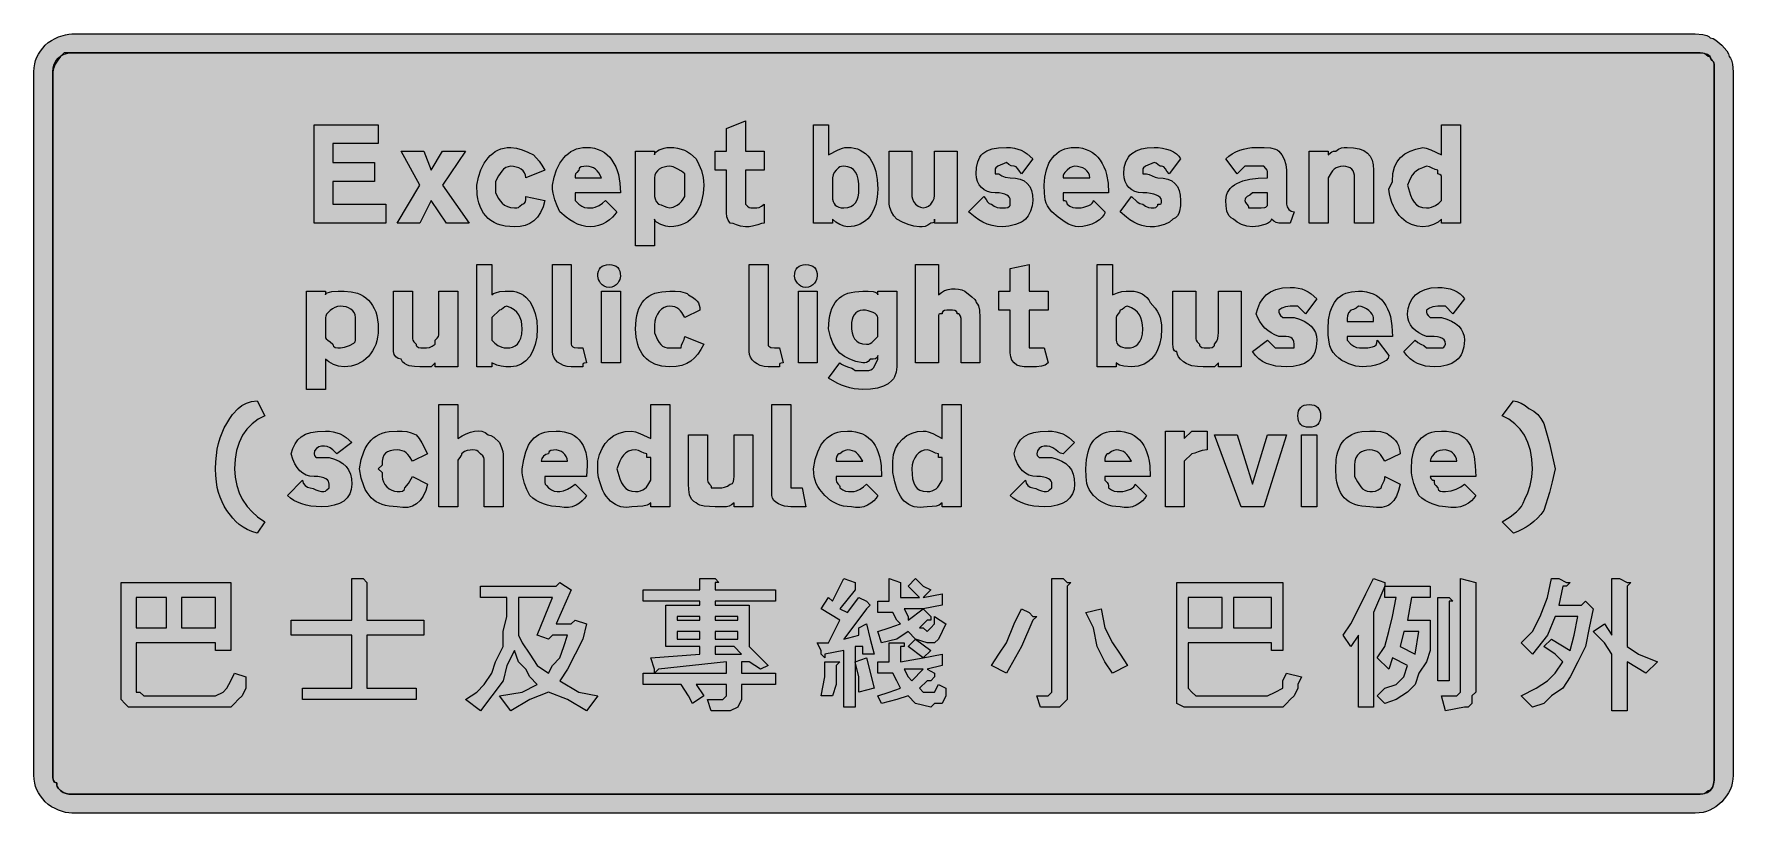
# Model space of a CAD drawing. Header units: metres. Extents: x 13 to 552, y 12 to 259.
import ezdxf

# ---------------------------------------------------------------- set-up
doc = ezdxf.new("R2010")
doc.units = ezdxf.units.M
doc.layers.add('FILL_BLACK_000000', color=7, linetype='Continuous', true_color=0x000000)
doc.layers.add('FILL_WHITE_FFFFFF', color=7, linetype='Continuous', true_color=0xffffff)

msp = doc.modelspace()

# ---------------------------------------------------------------- hatches: boundary and pattern name
at = {"layer": 'FILL_BLACK_000000', "true_color": 0x000000}
h = msp.add_hatch(color=7, dxfattribs=at)
h.dxf.hatch_style = 1
h.paths.add_polyline_path([(24.52, 11.82), (23.48, 11.98), (21.27, 12.66), (20.15, 13.17), (19.06, 13.78), (18.02, 14.52), (17.07, 15.36), (15.5, 17.18), (14.88, 18.12), (14.37, 19.11), (13.98, 20.15), (13.7, 21.27), (13.53, 22.46), (13.47, 23.76), (13.47, 246.96), (13.53, 248.26), (13.7, 249.45), (13.98, 250.57), (14.37, 251.61), (14.88, 252.6), (15.5, 253.54), (17.07, 255.36), (18.02, 256.2), (19.06, 256.93), (20.15, 257.55), (21.27, 258.06), (23.48, 258.73), (24.52, 258.9), (25.47, 258.96), (540.27, 258.96), (542.67, 258.81), (543.98, 258.45), (544.57, 258.16), (545.07, 257.76), (545.97, 257.55), (546.87, 257.01), (548.67, 255.36), (550.32, 253.56), (550.86, 252.66), (551.07, 251.76), (551.47, 251.26), (551.76, 250.67), (552.12, 249.36), (552.27, 246.96), (552.27, 23.76), (552.21, 22.46), (552.05, 21.27), (551.76, 20.15), (551.37, 19.11), (550.86, 18.12), (550.25, 17.18), (548.67, 15.36), (546.85, 13.78), (545.91, 13.17), (544.92, 12.66), (543.88, 12.27), (542.76, 11.98), (541.57, 11.82), (540.27, 11.76), (25.47, 11.76), (24.52, 11.82)])
h.paths.add_polyline_path([(543.12, 17.91), (544.15, 18.27), (545.07, 18.96), (545.76, 19.88), (546.12, 20.91), (546.25, 22.17), (546.27, 23.76), (546.27, 246.96), (546.27, 249.36), (546.22, 249.76), (546.08, 250.07), (545.67, 250.56), (545.26, 251.05), (545.12, 251.36), (545.07, 251.76), (544.15, 252.45), (543.12, 252.81), (541.86, 252.94), (540.27, 252.96), (25.47, 252.96), (23.07, 252.96), (21.87, 251.76), (20.99, 250.67), (20.22, 249.36), (19.68, 248.05), (19.47, 246.96), (19.47, 23.76), (19.49, 22.88), (19.62, 22.11), (19.98, 21.57), (20.27, 21.41), (20.67, 21.36), (20.69, 20.65), (20.82, 20.16), (21.18, 19.67), (21.87, 18.96), (22.77, 18.27), (23.67, 17.91), (24.57, 17.78), (25.47, 17.76), (540.27, 17.76), (541.86, 17.78), (543.12, 17.91)], flags=16)
h = msp.add_hatch(color=7, dxfattribs=at)
h.dxf.hatch_style = 1
h.paths.add_polyline_path([(108.27, 204.96), (125.07, 204.96), (125.07, 198.96), (102.27, 198.96), (102.27, 230.16), (122.67, 230.16), (122.67, 224.16), (108.27, 224.16), (108.27, 218.16), (121.47, 218.16), (121.47, 212.16), (108.27, 212.16), (108.27, 204.96)])
h = msp.add_hatch(color=7, dxfattribs=at)
h.dxf.hatch_style = 1
h.paths.add_polyline_path([(245.07, 221.76), (245.07, 215.76), (239.07, 215.76), (239.07, 206.16), (239.07, 204.96), (239.78, 204.27), (240.27, 203.91), (240.76, 203.78), (241.47, 203.76), (242.67, 203.76), (243.42, 203.91), (244.19, 204.27), (245.07, 204.96), (245.07, 198.96), (244.13, 198.77), (242.97, 198.36), (241.36, 197.95), (240.31, 197.81), (239.07, 197.76), (237.48, 197.95), (236.22, 198.36), (235.19, 198.77), (234.27, 198.96), (233.58, 199.88), (233.22, 200.91), (233.09, 202.17), (233.07, 203.76), (233.07, 215.76), (229.47, 215.76), (229.47, 221.76), (233.07, 221.76), (233.07, 228.96), (239.07, 231.36), (239.07, 221.76), (245.07, 221.76)])
h = msp.add_hatch(color=7, dxfattribs=at)
h.dxf.hatch_style = 1
h.paths.add_polyline_path([(269.07, 198.51), (267.76, 199.28), (266.67, 200.16), (266.67, 198.96), (260.67, 198.96), (260.67, 230.16), (265.47, 230.16), (265.47, 220.56), (268.47, 222.21), (269.86, 222.75), (270.62, 222.91), (271.47, 222.96), (272.57, 222.9), (273.61, 222.74), (274.58, 222.46), (275.5, 222.08), (276.36, 221.59), (277.14, 221), (277.87, 220.3), (278.52, 219.51), (279.1, 218.62), (279.61, 217.63), (280.05, 216.54), (280.41, 215.37), (280.9, 212.74), (281.07, 209.76), (280.9, 207.18), (280.41, 204.85), (279.61, 202.8), (279.1, 201.89), (278.52, 201.06), (277.87, 200.32), (277.14, 199.66), (276.36, 199.09), (275.5, 198.62), (274.58, 198.25), (273.61, 197.98), (272.57, 197.82), (271.47, 197.76), (270.38, 197.97), (269.07, 198.51)])
h.paths.add_polyline_path([(272.54, 204.19), (273.37, 204.71), (274.02, 205.41), (274.5, 206.28), (274.83, 207.3), (275.01, 208.47), (275.07, 209.76), (275.01, 211.45), (274.83, 212.91), (274.5, 214.15), (274.02, 215.16), (273.37, 215.95), (272.54, 216.51), (271.51, 216.85), (270.27, 216.96), (269.56, 216.94), (269.07, 216.81), (268.58, 216.45), (267.87, 215.76), (267.27, 215.01), (266.86, 214.24), (266.67, 213.36), (266.67, 207.36), (266.73, 206.52), (266.9, 205.78), (267.18, 205.17), (267.57, 204.66), (268.08, 204.27), (268.7, 203.98), (269.43, 203.82), (270.27, 203.76), (271.51, 203.87), (272.54, 204.19)], flags=16)
h = msp.add_hatch(color=7, dxfattribs=at)
h.dxf.hatch_style = 1
h.paths.add_polyline_path([(465.87, 230.16), (465.87, 198.96), (459.87, 198.96), (459.87, 200.16), (458.76, 199.28), (457.32, 198.51), (455.65, 197.97), (453.87, 197.76), (452.08, 197.93), (450.33, 198.45), (448.66, 199.34), (447.12, 200.61), (446.41, 201.39), (445.75, 202.27), (445.14, 203.25), (444.59, 204.34), (444.1, 205.53), (443.68, 206.83), (443.34, 208.24), (443.07, 209.76), (444.27, 212.16), (444.44, 214.64), (444.93, 216.72), (445.29, 217.61), (445.73, 218.42), (446.24, 219.16), (446.82, 219.81), (448.2, 220.91), (449.84, 221.78), (451.73, 222.45), (453.87, 222.96), (454.98, 222.75), (456.42, 222.21), (459.87, 220.56), (459.87, 230.16), (465.87, 230.16)])
h.paths.add_polyline_path([(459.87, 213.36), (459.82, 213.76), (459.68, 214.05), (459.27, 214.41), (458.67, 214.56), (458.67, 215.76), (457.77, 215.95), (456.87, 216.36), (455.97, 216.77), (455.07, 216.96), (453.83, 216.51), (452.78, 216.02), (451.91, 215.48), (451.17, 214.86), (450.55, 214.12), (450.01, 213.25), (449.52, 212.2), (449.07, 210.96), (450.01, 207.81), (450.55, 206.57), (451.17, 205.56), (451.91, 204.77), (452.78, 204.21), (453.83, 203.87), (455.07, 203.76), (455.92, 203.81), (456.66, 203.97), (457.92, 204.51), (458.95, 205.28), (459.87, 206.16), (459.87, 212.16), (459.87, 213.36)], flags=16)
h = msp.add_hatch(color=7, dxfattribs=at)
h.dxf.hatch_style = 1
h.paths.add_polyline_path([(150.27, 221.76), (143.07, 210.96), (151.47, 198.96), (144.27, 198.96), (139.47, 206.16), (135.87, 198.96), (128.67, 198.96), (135.87, 210.96), (129.87, 221.76), (137.07, 221.76), (139.47, 215.76), (143.07, 221.76), (150.27, 221.76)])
h = msp.add_hatch(color=7, dxfattribs=at)
h.dxf.hatch_style = 1
h.paths.add_polyline_path([(166.47, 222.75), (168.27, 222.21), (170.07, 221.44), (171.87, 220.56), (173.67, 218.61), (174.57, 217.35), (175.47, 215.76), (169.47, 213.36), (169.36, 214.2), (169.06, 214.93), (168.58, 215.55), (167.97, 216.06), (167.24, 216.45), (166.43, 216.73), (165.57, 216.9), (164.67, 216.96), (163.82, 216.85), (163.08, 216.55), (162.41, 216.07), (161.82, 215.46), (160.79, 213.92), (159.87, 212.16), (159.87, 210.96), (159.87, 208.56), (160.81, 206.8), (161.35, 205.99), (161.97, 205.26), (162.71, 204.65), (163.58, 204.17), (164.63, 203.87), (165.87, 203.76), (166.58, 203.78), (167.07, 203.91), (167.56, 204.27), (168.27, 204.96), (168.67, 205.01), (168.96, 205.17), (169.32, 205.71), (169.45, 206.48), (169.47, 207.36), (175.47, 206.16), (174.91, 204.08), (174.14, 202.32), (173.17, 200.87), (172.02, 199.71), (170.7, 198.84), (169.23, 198.23), (167.61, 197.87), (165.87, 197.76), (164.35, 197.82), (162.94, 197.98), (161.64, 198.26), (160.45, 198.64), (159.36, 199.13), (158.38, 199.72), (157.5, 200.42), (156.72, 201.21), (156.04, 202.1), (155.45, 203.09), (154.96, 204.18), (154.56, 205.35), (154.26, 206.62), (154.04, 207.98), (153.87, 210.96), (154.43, 213.54), (155.22, 215.87), (156.23, 217.92), (157.47, 219.66), (158.17, 220.4), (158.93, 221.06), (159.75, 221.63), (160.62, 222.1), (161.55, 222.47), (162.53, 222.74), (163.57, 222.9), (164.67, 222.96), (166.47, 222.75)])
h = msp.add_hatch(color=7, dxfattribs=at)
h.dxf.hatch_style = 1
h.paths.add_polyline_path([(185.07, 206.16), (186.27, 204.96), (187.17, 204.27), (188.07, 203.91), (188.97, 203.78), (189.87, 203.76), (190.72, 203.81), (191.46, 203.97), (192.72, 204.51), (193.75, 205.28), (194.67, 206.16), (198.27, 202.56), (197.71, 201.66), (196.96, 200.8), (196.03, 199.99), (194.97, 199.26), (193.79, 198.65), (192.53, 198.17), (191.22, 197.87), (189.87, 197.76), (188.52, 197.87), (187.19, 198.17), (185.88, 198.65), (184.62, 199.26), (183.41, 199.99), (182.28, 200.8), (180.27, 202.56), (179.39, 204.38), (178.62, 206.31), (178.08, 208.47), (177.92, 209.66), (177.87, 210.96), (178.43, 213.54), (179.22, 215.87), (180.23, 217.92), (181.47, 219.66), (182.17, 220.4), (182.93, 221.06), (183.75, 221.63), (184.62, 222.1), (185.55, 222.47), (186.53, 222.74), (187.57, 222.9), (188.67, 222.96), (189.98, 222.89), (191.2, 222.69), (192.34, 222.35), (193.4, 221.89), (194.37, 221.31), (195.25, 220.62), (196.05, 219.82), (196.77, 218.91), (197.4, 217.91), (197.95, 216.81), (198.42, 215.62), (198.8, 214.35), (199.3, 211.59), (199.47, 208.56), (185.07, 208.56), (185.07, 206.16)])
h.paths.add_polyline_path([(192.55, 214.93), (192.06, 215.55), (191.52, 216.06), (190.93, 216.45), (190.26, 216.73), (189.52, 216.9), (188.67, 216.96), (187.79, 216.94), (187.02, 216.81), (186.48, 216.45), (186.32, 216.16), (186.27, 215.76), (185.58, 215.05), (185.22, 214.56), (185.09, 214.07), (185.07, 213.36), (193.47, 213.36), (192.55, 214.93)], flags=16)
h = msp.add_hatch(color=7, dxfattribs=at)
h.dxf.hatch_style = 1
h.paths.add_polyline_path([(225.2, 205.86), (224.82, 204.71), (224.35, 203.62), (223.8, 202.6), (223.17, 201.66), (222.45, 200.8), (221.65, 200.04), (220.77, 199.37), (219.8, 198.81), (218.74, 198.36), (217.6, 198.03), (216.38, 197.83), (215.07, 197.76), (213.81, 197.97), (212.22, 198.51), (210.85, 199.28), (210.43, 199.71), (210.27, 200.16), (210.27, 191.76), (204.27, 191.76), (204.27, 221.76), (210.27, 221.76), (210.27, 220.56), (210.38, 221.01), (210.68, 221.44), (211.16, 221.85), (211.77, 222.21), (213.31, 222.75), (214.17, 222.91), (215.07, 222.96), (216.37, 222.9), (217.56, 222.73), (218.68, 222.45), (219.72, 222.06), (220.71, 221.55), (221.65, 220.93), (223.47, 219.36), (224.35, 217.54), (225.12, 215.61), (225.66, 213.45), (225.82, 212.26), (225.87, 210.96), (225.7, 208.33), (225.2, 205.86)])
h.paths.add_polyline_path([(217.47, 204.66), (218.14, 205.17), (218.78, 205.78), (219.37, 206.52), (219.87, 207.36), (219.87, 208.56), (219.87, 213.36), (219.87, 214.56), (218.78, 215.44), (217.47, 216.21), (216.16, 216.75), (215.07, 216.96), (214.17, 216.9), (213.31, 216.73), (212.5, 216.45), (211.77, 216.06), (211.16, 215.55), (210.68, 214.93), (210.38, 214.2), (210.27, 213.36), (210.27, 207.36), (210.42, 206.61), (210.78, 205.84), (211.47, 204.96), (212.37, 204.77), (213.27, 204.36), (214.17, 203.95), (215.07, 203.76), (216.16, 203.98), (217.47, 204.66)], flags=16)
h = msp.add_hatch(color=7, dxfattribs=at)
h.dxf.hatch_style = 1
h.paths.add_polyline_path([(306.27, 221.76), (306.27, 198.96), (299.07, 198.96), (299.07, 200.16), (299.05, 199.47), (298.92, 199.11), (298.56, 198.98), (297.87, 198.96), (296.97, 198.27), (296.07, 197.91), (295.17, 197.78), (294.27, 197.76), (292.47, 197.97), (290.67, 198.51), (288.87, 199.28), (287.07, 200.16), (286.19, 201.25), (285.42, 202.56), (284.88, 203.87), (284.67, 204.96), (284.67, 221.76), (291.87, 221.76), (291.87, 207.36), (292.02, 206.61), (292.38, 205.84), (293.07, 204.96), (293.82, 204.36), (294.59, 203.95), (295.47, 203.76), (296.35, 203.95), (297.12, 204.36), (297.87, 204.96), (298.56, 205.86), (298.92, 206.76), (299.05, 207.66), (299.07, 208.56), (299.07, 221.76), (306.27, 221.76)])
h = msp.add_hatch(color=7, dxfattribs=at)
h.dxf.hatch_style = 1
h.paths.add_polyline_path([(330.06, 204.38), (329.52, 202.71), (328.75, 201.27), (327.87, 200.16), (327.31, 199.71), (326.58, 199.28), (324.72, 198.51), (322.64, 197.97), (320.67, 197.76), (318.93, 197.87), (317.3, 198.17), (315.78, 198.65), (314.37, 199.26), (313.08, 199.99), (311.9, 200.8), (309.87, 202.56), (314.67, 207.36), (315.38, 206.48), (315.87, 205.71), (316.36, 205.17), (316.67, 205.01), (317.07, 204.96), (317.97, 204.27), (318.87, 203.91), (319.77, 203.78), (320.67, 203.76), (321.55, 203.78), (322.32, 203.91), (322.86, 204.27), (323.02, 204.56), (323.07, 204.96), (323.07, 206.16), (323.01, 206.61), (322.83, 207.04), (322.5, 207.45), (322.02, 207.81), (321.37, 208.12), (320.54, 208.35), (319.51, 208.51), (318.27, 208.56), (316.98, 208.67), (315.81, 208.99), (314.79, 209.51), (313.92, 210.21), (313.22, 211.08), (312.7, 212.1), (312.38, 213.27), (312.27, 214.56), (312.39, 216.64), (312.76, 218.4), (313.41, 219.85), (313.85, 220.47), (314.37, 221.01), (314.98, 221.48), (315.67, 221.88), (317.33, 222.49), (319.39, 222.85), (321.87, 222.96), (323.17, 222.9), (324.36, 222.73), (325.48, 222.45), (326.52, 222.06), (327.51, 221.55), (328.45, 220.93), (330.27, 219.36), (326.67, 214.56), (325.96, 215.44), (325.47, 216.21), (324.98, 216.75), (324.67, 216.91), (324.27, 216.96), (323.39, 217.15), (322.62, 217.56), (321.87, 218.16), (319.17, 216.96), (318.5, 216.47), (318.33, 216.16), (318.27, 215.76), (318.27, 214.56), (319.47, 214.56), (320.37, 213.96), (321.5, 213.55), (323.07, 213.36), (324.76, 213.25), (326.22, 212.91), (327.46, 212.35), (328.47, 211.56), (329.26, 210.55), (329.82, 209.31), (330.16, 207.85), (330.27, 206.16), (330.06, 204.38)])
h = msp.add_hatch(color=7, dxfattribs=at)
h.dxf.hatch_style = 1
h.paths.add_polyline_path([(339.87, 206.16), (340.27, 206.11), (340.56, 205.97), (340.92, 205.56), (341.07, 204.96), (341.97, 204.27), (342.87, 203.91), (343.77, 203.78), (344.67, 203.76), (345.57, 203.81), (346.43, 203.97), (347.97, 204.51), (348.58, 204.87), (349.06, 205.28), (349.36, 205.71), (349.47, 206.16), (353.07, 202.56), (353.02, 202.11), (352.86, 201.66), (352.26, 200.8), (351.36, 199.99), (350.22, 199.26), (348.91, 198.65), (347.5, 198.17), (346.06, 197.87), (344.67, 197.76), (343.72, 197.87), (342.68, 198.17), (341.59, 198.65), (340.47, 199.26), (338.26, 200.8), (336.27, 202.56), (335.48, 203.46), (334.88, 204.38), (334.46, 205.32), (334.17, 206.31), (333.91, 208.47), (333.87, 210.96), (334.04, 213.54), (334.53, 215.87), (335.33, 217.92), (335.84, 218.83), (336.42, 219.66), (337.07, 220.4), (337.8, 221.06), (338.58, 221.63), (339.44, 222.1), (340.36, 222.47), (341.33, 222.74), (342.37, 222.9), (343.47, 222.96), (344.78, 222.89), (346, 222.69), (347.14, 222.35), (348.2, 221.89), (349.17, 221.31), (350.05, 220.62), (350.85, 219.82), (351.57, 218.91), (352.2, 217.91), (352.75, 216.81), (353.22, 215.62), (353.6, 214.35), (354.1, 211.59), (354.27, 208.56), (339.87, 208.56), (339.87, 206.16)])
h.paths.add_polyline_path([(348.16, 214.2), (347.86, 214.93), (347.38, 215.55), (346.77, 216.06), (346.04, 216.45), (345.23, 216.73), (344.37, 216.9), (343.47, 216.96), (342.72, 216.81), (341.95, 216.45), (341.07, 215.76), (340.38, 215.05), (340.02, 214.56), (339.89, 214.07), (339.87, 213.36), (348.27, 213.36), (348.16, 214.2)], flags=16)
h = msp.add_hatch(color=7, dxfattribs=at)
h.dxf.hatch_style = 1
h.paths.add_polyline_path([(377.03, 204.38), (376.77, 202.71), (376.48, 201.95), (376.06, 201.27), (375.46, 200.66), (374.67, 200.16), (373.55, 199.28), (371.97, 198.51), (369.95, 197.97), (368.76, 197.81), (367.47, 197.76), (366.12, 197.87), (364.79, 198.17), (363.48, 198.65), (362.22, 199.26), (361.01, 199.99), (359.88, 200.8), (357.87, 202.56), (361.47, 207.36), (363.27, 205.71), (364.17, 205.17), (365.07, 204.96), (365.97, 204.27), (366.87, 203.91), (367.77, 203.78), (368.67, 203.76), (369.27, 203.91), (369.68, 204.27), (369.82, 204.56), (369.87, 204.96), (370.56, 204.98), (370.92, 205.11), (371.05, 205.47), (371.07, 206.16), (370.96, 206.61), (370.64, 207.04), (370.12, 207.45), (369.42, 207.81), (368.55, 208.12), (367.53, 208.35), (366.36, 208.51), (365.07, 208.56), (363.78, 208.67), (362.61, 208.99), (361.59, 209.51), (360.72, 210.21), (360.02, 211.08), (359.5, 212.1), (359.18, 213.27), (359.07, 214.56), (359.24, 216.64), (359.73, 218.4), (360.09, 219.17), (360.53, 219.85), (361.04, 220.47), (361.62, 221.01), (363, 221.88), (364.64, 222.49), (366.53, 222.85), (368.67, 222.96), (370.02, 222.9), (371.33, 222.73), (372.59, 222.45), (373.77, 222.06), (374.83, 221.55), (375.76, 220.93), (376.51, 220.2), (377.07, 219.36), (373.47, 214.56), (372.76, 215.44), (372.27, 216.21), (371.78, 216.75), (371.47, 216.91), (371.07, 216.96), (370.67, 217.01), (370.36, 217.15), (369.87, 217.56), (369.38, 217.97), (369.07, 218.11), (368.67, 218.16), (365.97, 216.96), (365.3, 216.47), (365.13, 216.16), (365.07, 215.76), (365.07, 214.56), (366.27, 214.56), (367.17, 214.37), (368.07, 213.96), (368.97, 213.55), (369.87, 213.36), (371.56, 213.25), (373.02, 212.91), (374.26, 212.35), (375.27, 211.56), (376.06, 210.55), (376.62, 209.31), (376.96, 207.85), (377.07, 206.16), (377.03, 204.38)])
h = msp.add_hatch(color=7, dxfattribs=at)
h.dxf.hatch_style = 1
h.paths.add_polyline_path([(408.27, 198.96), (407.39, 199.15), (406.62, 199.56), (405.87, 200.16), (405.71, 199.71), (405.27, 199.28), (404.6, 198.87), (403.77, 198.51), (401.82, 197.97), (399.87, 197.76), (398.09, 197.97), (396.42, 198.51), (394.98, 199.28), (393.87, 200.16), (393.08, 200.66), (392.48, 201.27), (392.06, 201.95), (391.77, 202.71), (391.51, 204.38), (391.47, 206.16), (391.53, 207.03), (391.69, 207.85), (391.97, 208.61), (392.35, 209.31), (392.84, 209.96), (393.43, 210.55), (394.13, 211.08), (394.92, 211.56), (396.8, 212.35), (399.06, 212.91), (401.69, 213.25), (404.67, 213.36), (404.67, 214.56), (404.65, 215.27), (404.52, 215.76), (404.16, 216.25), (403.47, 216.96), (402.27, 216.96), (397.47, 216.96), (395.07, 214.56), (391.47, 219.36), (392.42, 220.2), (393.48, 220.93), (394.61, 221.55), (395.82, 222.06), (397.08, 222.45), (398.39, 222.73), (399.72, 222.9), (401.07, 222.96), (403.55, 222.94), (405.57, 222.81), (407.15, 222.45), (407.76, 222.16), (408.27, 221.76), (409.15, 220.65), (409.92, 219.21), (410.46, 217.54), (410.67, 215.76), (410.67, 204.96), (410.88, 204.08), (411.42, 203.31), (412.19, 202.77), (413.07, 202.56), (411.87, 198.96), (408.27, 198.96)])
h.paths.add_polyline_path([(397.66, 205.45), (398.07, 204.96), (398.48, 204.47), (398.62, 204.16), (398.67, 203.76), (401.07, 203.76), (402.65, 203.78), (403.77, 203.91), (404.16, 204.05), (404.45, 204.27), (404.61, 204.56), (404.67, 204.96), (404.67, 208.56), (399.87, 208.56), (398.99, 207.85), (398.22, 207.36), (397.68, 206.87), (397.52, 206.56), (397.47, 206.16), (397.52, 205.76), (397.66, 205.45)], flags=16)
h = msp.add_hatch(color=7, dxfattribs=at)
h.dxf.hatch_style = 1
h.paths.add_polyline_path([(432.27, 198.96), (432.27, 212.16), (432.27, 213.36), (432.21, 214.2), (432.05, 214.93), (431.76, 215.55), (431.37, 216.06), (430.86, 216.45), (430.25, 216.73), (429.51, 216.9), (428.67, 216.96), (427.82, 216.9), (427.08, 216.73), (426.41, 216.45), (425.82, 216.06), (425.28, 215.55), (424.79, 214.93), (423.87, 213.36), (423.87, 198.96), (417.87, 198.96), (417.87, 221.76), (423.87, 221.76), (423.87, 220.56), (424.58, 221.25), (425.07, 221.61), (425.56, 221.74), (426.27, 221.76), (427.17, 222.45), (428.07, 222.81), (428.97, 222.94), (429.87, 222.96), (431.95, 222.85), (433.71, 222.51), (435.16, 221.95), (436.32, 221.16), (437.19, 220.15), (437.8, 218.91), (438.16, 217.45), (438.27, 215.76), (438.27, 214.56), (438.27, 198.96), (432.27, 198.96)])
h = msp.add_hatch(color=7, dxfattribs=at)
h.dxf.hatch_style = 1
h.paths.add_polyline_path([(161.67, 153.51), (160.28, 153.87), (158.67, 154.56), (158.67, 153.36), (153.87, 153.36), (153.87, 185.76), (158.67, 185.76), (158.67, 176.16), (159.17, 176.56), (159.78, 176.85), (161.22, 177.21), (162.89, 177.34), (164.67, 177.36), (165.56, 177.3), (166.41, 177.14), (167.23, 176.87), (168.01, 176.5), (168.75, 176.03), (169.44, 175.46), (170.67, 174.06), (171.68, 172.32), (172.43, 170.27), (172.91, 167.94), (173.07, 165.36), (172.91, 162.78), (172.43, 160.45), (171.68, 158.4), (170.67, 156.66), (169.44, 155.26), (168.75, 154.69), (168.01, 154.22), (167.23, 153.85), (166.41, 153.58), (165.56, 153.42), (164.67, 153.36), (163.06, 153.38), (161.67, 153.51)])
h.paths.add_polyline_path([(165.23, 159.62), (166.04, 159.99), (166.77, 160.56), (167.38, 161.35), (167.86, 162.4), (168.16, 163.72), (168.27, 165.36), (168.21, 166.65), (168.03, 167.83), (167.7, 168.9), (167.22, 169.86), (166.57, 170.7), (165.74, 171.43), (164.71, 172.05), (163.47, 172.56), (163.07, 172.51), (162.76, 172.37), (162.27, 171.96), (161.78, 171.55), (161.47, 171.41), (161.07, 171.36), (158.67, 168.96), (158.67, 161.76), (159.59, 160.88), (160.62, 160.11), (161.88, 159.57), (162.62, 159.41), (163.47, 159.36), (164.37, 159.42), (165.23, 159.62)], flags=16)
h = msp.add_hatch(color=7, dxfattribs=at)
h.dxf.hatch_style = 1
h.paths.add_polyline_path([(183.87, 161.76), (183.87, 160.56), (183.93, 160.16), (184.1, 159.87), (184.38, 159.65), (184.77, 159.51), (185.9, 159.38), (187.47, 159.36), (188.67, 154.56), (187.98, 154.54), (187.62, 154.41), (187.49, 154.05), (187.47, 153.36), (183.87, 153.36), (182.58, 153.47), (181.41, 153.77), (180.39, 154.25), (179.52, 154.86), (178.82, 155.59), (178.3, 156.4), (177.98, 157.26), (177.87, 158.16), (177.87, 159.36), (177.87, 185.76), (183.87, 185.76), (183.87, 161.76)])
h = msp.add_hatch(color=7, dxfattribs=at)
h.dxf.hatch_style = 1
h.paths.add_polyline_path([(199.25, 181.09), (198.96, 180.49), (198.57, 179.91), (198.06, 179.38), (197.45, 178.95), (196.71, 178.67), (195.87, 178.56), (195.03, 178.67), (194.3, 178.95), (193.68, 179.38), (193.17, 179.91), (192.78, 180.49), (192.5, 181.09), (192.27, 182.16), (192.33, 183), (192.5, 183.73), (192.78, 184.35), (193.17, 184.86), (193.68, 185.25), (194.3, 185.53), (195.03, 185.7), (195.87, 185.76), (196.71, 185.7), (197.45, 185.53), (198.06, 185.25), (198.57, 184.86), (198.96, 184.35), (199.25, 183.73), (199.41, 183), (199.47, 182.16), (199.25, 181.09)])
h = msp.add_hatch(color=7, dxfattribs=at)
h.dxf.hatch_style = 1
h.paths.add_polyline_path([(246.27, 161.76), (246.27, 160.56), (246.33, 160.16), (246.5, 159.87), (246.78, 159.65), (247.17, 159.51), (248.3, 159.38), (249.87, 159.36), (251.07, 154.56), (250.38, 154.54), (250.02, 154.41), (249.89, 154.05), (249.87, 153.36), (246.27, 153.36), (244.98, 153.47), (243.81, 153.77), (242.79, 154.25), (241.92, 154.86), (241.22, 155.59), (240.7, 156.4), (240.38, 157.26), (240.27, 158.16), (240.27, 159.36), (240.27, 185.76), (246.27, 185.76), (246.27, 161.76)])
h = msp.add_hatch(color=7, dxfattribs=at)
h.dxf.hatch_style = 1
h.paths.add_polyline_path([(261.65, 181.09), (261.36, 180.49), (260.97, 179.91), (260.46, 179.38), (259.85, 178.95), (259.11, 178.67), (258.27, 178.56), (257.43, 178.67), (256.7, 178.95), (256.08, 179.38), (255.57, 179.91), (255.18, 180.49), (254.9, 181.09), (254.67, 182.16), (254.73, 183), (254.9, 183.73), (255.18, 184.35), (255.57, 184.86), (256.08, 185.25), (256.7, 185.53), (257.43, 185.7), (258.27, 185.76), (259.11, 185.7), (259.85, 185.53), (260.46, 185.25), (260.97, 184.86), (261.36, 184.35), (261.65, 183.73), (261.81, 183), (261.87, 182.16), (261.65, 181.09)])
h = msp.add_hatch(color=7, dxfattribs=at)
h.dxf.hatch_style = 1
h.paths.add_polyline_path([(301.22, 176.95), (302.26, 177.53), (303.35, 177.91), (304.47, 178.11), (305.59, 178.14), (306.68, 178.02), (307.72, 177.75), (308.67, 177.36), (310.92, 175.56), (311.88, 174.66), (312.16, 174.21), (312.27, 173.76), (312.67, 173.26), (312.96, 172.67), (313.32, 171.36), (313.47, 168.96), (313.47, 154.56), (307.47, 154.56), (307.47, 167.76), (307.45, 168.64), (307.32, 169.41), (306.96, 169.95), (306.67, 170.11), (306.27, 170.16), (306.22, 170.56), (306.06, 170.85), (305.52, 171.21), (304.75, 171.34), (303.87, 171.36), (302.99, 171.34), (302.22, 171.21), (301.68, 170.85), (301.52, 170.56), (301.47, 170.16), (300.78, 170.14), (300.42, 170.01), (300.29, 169.65), (300.27, 168.96), (300.27, 167.76), (300.27, 154.56), (293.07, 154.56), (293.07, 185.76), (300.27, 185.76), (300.27, 176.16), (301.22, 176.95)])
h = msp.add_hatch(color=7, dxfattribs=at)
h.dxf.hatch_style = 1
h.paths.add_polyline_path([(335.07, 177.36), (335.07, 171.36), (329.07, 171.36), (329.07, 161.76), (329.07, 159.36), (331.47, 159.36), (332.67, 159.36), (333.87, 159.36), (335.07, 154.56), (334.13, 153.87), (332.97, 153.51), (331.36, 153.38), (329.07, 153.36), (327.48, 153.38), (326.22, 153.51), (325.19, 153.87), (324.27, 154.56), (323.58, 155.48), (323.22, 156.51), (323.09, 157.77), (323.07, 159.36), (323.07, 171.36), (319.47, 171.36), (319.47, 177.36), (323.07, 177.36), (323.07, 184.56), (329.07, 185.76), (329.07, 177.36), (335.07, 177.36)])
h = msp.add_hatch(color=7, dxfattribs=at)
h.dxf.hatch_style = 1
h.paths.add_polyline_path([(357.76, 153.87), (357.17, 154.16), (356.67, 154.56), (356.67, 153.36), (350.67, 153.36), (350.67, 185.76), (355.47, 185.76), (355.47, 176.16), (357.08, 176.85), (358.47, 177.21), (359.86, 177.34), (361.47, 177.36), (362.37, 177.3), (363.25, 177.13), (364.11, 176.85), (364.92, 176.46), (365.68, 175.95), (366.36, 175.33), (366.97, 174.6), (367.47, 173.76), (369.05, 171.94), (369.66, 171), (370.17, 170.01), (370.56, 168.97), (370.85, 167.85), (371.01, 166.66), (371.07, 165.36), (370.9, 162.78), (370.41, 160.45), (369.61, 158.4), (369.1, 157.49), (368.52, 156.66), (367.87, 155.92), (367.14, 155.26), (366.36, 154.69), (365.5, 154.22), (364.58, 153.85), (363.61, 153.58), (362.57, 153.42), (361.47, 153.36), (359.07, 153.51), (357.76, 153.87)])
h.paths.add_polyline_path([(362.03, 159.62), (362.84, 159.99), (363.57, 160.56), (364.18, 161.35), (364.66, 162.4), (364.96, 163.72), (365.07, 165.36), (365.01, 166.65), (364.83, 167.83), (364.5, 168.9), (364.02, 169.86), (363.37, 170.7), (362.54, 171.43), (361.51, 172.05), (360.27, 172.56), (359.87, 172.51), (359.56, 172.37), (359.07, 171.96), (358.58, 171.55), (358.27, 171.41), (357.87, 171.36), (357.82, 170.96), (357.68, 170.65), (357.27, 170.16), (356.86, 169.67), (356.72, 169.36), (356.67, 168.96), (356.67, 161.76), (356.73, 161.31), (356.9, 160.88), (357.18, 160.47), (357.57, 160.11), (358.08, 159.8), (358.7, 159.57), (359.43, 159.41), (360.27, 159.36), (361.17, 159.42), (362.03, 159.62)], flags=16)
h = msp.add_hatch(color=7, dxfattribs=at)
h.dxf.hatch_style = 1
h.paths.add_polyline_path([(420.1, 159.68), (419.61, 157.92), (419.25, 157.15), (418.81, 156.47), (418.3, 155.85), (417.72, 155.31), (416.34, 154.44), (414.7, 153.83), (412.81, 153.47), (410.67, 153.36), (408.93, 153.42), (407.3, 153.6), (405.78, 153.93), (404.37, 154.41), (403.08, 155.06), (401.9, 155.89), (400.83, 156.92), (399.87, 158.16), (404.67, 161.76), (407.07, 159.36), (410.67, 159.36), (413.07, 159.36), (413.07, 160.56), (413.01, 161.35), (412.83, 161.95), (412.5, 162.37), (412.02, 162.66), (411.37, 162.83), (410.54, 162.92), (408.27, 162.96), (406.98, 163.47), (405.8, 164.08), (404.73, 164.82), (403.77, 165.66), (402.93, 166.62), (402.2, 167.68), (401.58, 168.87), (401.07, 170.16), (401.58, 171.9), (402.25, 173.5), (403.12, 174.93), (404.22, 176.16), (405.61, 177.17), (407.31, 177.92), (409.39, 178.4), (411.87, 178.56), (413.17, 178.5), (414.36, 178.33), (415.48, 178.05), (416.52, 177.66), (417.51, 177.15), (418.45, 176.53), (420.27, 174.96), (416.67, 170.16), (414.27, 172.56), (411.87, 172.56), (410.3, 172.37), (409.17, 171.96), (408.27, 171.36), (408.29, 170.65), (408.42, 170.16), (408.78, 169.67), (409.47, 168.96), (413.07, 168.96), (414.76, 168.45), (416.22, 167.83), (417.46, 167.1), (418.47, 166.26), (419.26, 165.3), (419.82, 164.23), (420.16, 163.05), (420.27, 161.76), (420.1, 159.68)])
h = msp.add_hatch(color=7, dxfattribs=at)
h.dxf.hatch_style = 1
h.paths.add_polyline_path([(466.9, 159.68), (466.41, 157.92), (466.05, 157.15), (465.61, 156.47), (465.1, 155.85), (464.52, 155.31), (463.14, 154.44), (461.5, 153.83), (459.61, 153.47), (457.47, 153.36), (456.12, 153.42), (454.79, 153.6), (453.48, 153.93), (452.22, 154.41), (451.01, 155.06), (449.88, 155.89), (448.82, 156.92), (447.87, 158.16), (451.47, 161.76), (452.37, 161.05), (453.27, 160.56), (454.17, 160.07), (455.07, 159.36), (458.67, 159.36), (459.87, 159.36), (460.27, 159.41), (460.56, 159.55), (460.92, 159.96), (461.07, 160.56), (460.96, 161.35), (460.64, 161.95), (460.12, 162.37), (459.42, 162.66), (458.55, 162.83), (457.53, 162.92), (455.07, 162.96), (453.78, 163.47), (452.61, 164.08), (451.59, 164.82), (450.72, 165.66), (450.02, 166.62), (449.5, 167.68), (449.18, 168.87), (449.07, 170.16), (449.24, 171.9), (449.73, 173.5), (450.53, 174.93), (451.62, 176.16), (453, 177.17), (454.64, 177.92), (456.53, 178.4), (458.67, 178.56), (460.02, 178.5), (461.33, 178.33), (462.59, 178.05), (463.77, 177.66), (464.83, 177.15), (465.76, 176.53), (466.51, 175.8), (467.07, 174.96), (463.47, 170.16), (461.07, 172.56), (458.67, 172.56), (457.1, 172.37), (455.97, 171.96), (455.07, 171.36), (455.09, 170.65), (455.22, 170.16), (455.58, 169.67), (456.27, 168.96), (459.87, 168.96), (461.56, 168.45), (463.02, 167.83), (464.26, 167.1), (465.27, 166.26), (466.06, 165.3), (466.62, 164.23), (466.96, 163.05), (467.07, 161.76), (466.9, 159.68)])
h = msp.add_hatch(color=7, dxfattribs=at)
h.dxf.hatch_style = 1
h.paths.add_polyline_path([(122.45, 162.78), (122.19, 161.58), (121.83, 160.45), (121.37, 159.39), (120.83, 158.4), (120.22, 157.49), (119.52, 156.66), (118.75, 155.92), (117.92, 155.26), (117.03, 154.69), (116.09, 154.22), (115.09, 153.85), (114.06, 153.58), (112.98, 153.42), (111.87, 153.36), (110.09, 153.57), (108.42, 154.11), (106.98, 154.88), (105.87, 155.76), (105.87, 146.16), (99.87, 146.16), (99.87, 177.36), (105.87, 177.36), (105.87, 176.16), (106.03, 176.56), (106.47, 176.85), (107.14, 177.07), (107.97, 177.21), (109.92, 177.34), (111.87, 177.36), (114.06, 177.19), (116.09, 176.67), (117.03, 176.27), (117.92, 175.78), (118.75, 175.19), (119.52, 174.51), (120.22, 173.73), (120.83, 172.85), (121.37, 171.87), (121.83, 170.78), (122.19, 169.59), (122.45, 168.29), (122.61, 166.88), (122.67, 165.36), (122.61, 164.04), (122.45, 162.78)])
h.paths.add_polyline_path([(113.52, 160.11), (114.89, 160.88), (115.31, 161.31), (115.47, 161.76), (115.47, 162.96), (115.47, 167.76), (115.47, 168.96), (115.36, 169.8), (115.06, 170.53), (114.58, 171.15), (113.97, 171.66), (113.24, 172.05), (112.43, 172.33), (111.57, 172.5), (110.67, 172.56), (109.77, 172.45), (108.91, 172.17), (108.1, 171.74), (107.37, 171.21), (106.76, 170.63), (106.28, 170.03), (105.98, 169.46), (105.87, 168.96), (105.87, 162.96), (105.92, 162.56), (106.08, 162.25), (106.62, 161.76), (107.39, 161.27), (108.27, 160.56), (108.32, 160.16), (108.48, 159.87), (109.02, 159.51), (109.79, 159.38), (110.67, 159.36), (111.93, 159.57), (113.52, 160.11)], flags=16)
h = msp.add_hatch(color=7, dxfattribs=at)
h.dxf.hatch_style = 1
h.paths.add_polyline_path([(147.87, 177.36), (147.87, 153.36), (140.67, 153.36), (140.67, 154.56), (139.47, 153.36), (135.87, 153.36), (134.09, 153.4), (132.42, 153.66), (131.66, 153.95), (130.98, 154.37), (130.37, 154.97), (129.87, 155.76), (128.99, 155.97), (128.22, 156.51), (127.68, 157.28), (127.47, 158.16), (127.47, 160.56), (127.47, 177.36), (133.47, 177.36), (133.47, 162.96), (133.49, 162.25), (133.62, 161.76), (133.98, 161.27), (134.67, 160.56), (134.72, 160.16), (134.88, 159.87), (135.42, 159.51), (136.19, 159.38), (137.07, 159.36), (137.97, 159.38), (138.87, 159.51), (139.77, 159.87), (140.67, 160.56), (140.67, 161.76), (141.36, 162.47), (141.72, 162.96), (141.85, 163.45), (141.87, 164.16), (141.87, 177.36), (147.87, 177.36)])
h = msp.add_hatch(color=7, dxfattribs=at)
h.dxf.hatch_style = 1
h.paths.add_polyline_path([(193.47, 154.56), (193.47, 177.36), (199.47, 177.36), (199.47, 154.56), (193.47, 154.56)])
h = msp.add_hatch(color=7, dxfattribs=at)
h.dxf.hatch_style = 1
h.paths.add_polyline_path([(216.85, 177.34), (218.52, 177.21), (219.96, 176.85), (220.57, 176.56), (221.07, 176.16), (222.65, 175.24), (223.26, 174.75), (223.77, 174.21), (224.16, 173.62), (224.45, 172.95), (224.61, 172.21), (224.67, 171.36), (219.87, 168.96), (218.95, 170.53), (218.46, 171.15), (217.92, 171.66), (217.33, 172.05), (216.66, 172.33), (215.92, 172.5), (215.07, 172.56), (214.17, 172.45), (213.31, 172.13), (212.5, 171.61), (211.77, 170.91), (211.16, 170.04), (210.68, 169.02), (210.38, 167.85), (210.27, 166.56), (210.27, 165.36), (210.27, 164.16), (211.19, 161.89), (211.68, 161.06), (212.22, 160.41), (212.81, 159.93), (213.48, 159.6), (214.22, 159.42), (215.07, 159.36), (218.67, 159.36), (218.86, 160.26), (219.27, 161.16), (219.68, 162.06), (219.87, 162.96), (225.87, 160.56), (224.96, 158.87), (224.01, 157.41), (222.98, 156.17), (221.82, 155.16), (220.49, 154.37), (218.95, 153.81), (217.16, 153.47), (215.07, 153.36), (213.76, 153.42), (212.54, 153.58), (211.4, 153.85), (210.35, 154.22), (209.37, 154.69), (208.49, 155.26), (207.69, 155.92), (206.97, 156.66), (206.34, 157.49), (205.79, 158.4), (205.32, 159.39), (204.95, 160.45), (204.44, 162.78), (204.27, 165.36), (204.44, 168.29), (204.65, 169.59), (204.95, 170.78), (205.32, 171.87), (205.79, 172.85), (206.34, 173.73), (206.97, 174.51), (207.69, 175.19), (208.49, 175.78), (209.37, 176.27), (210.35, 176.67), (211.4, 176.97), (212.54, 177.19), (215.07, 177.36), (216.85, 177.34)])
h = msp.add_hatch(color=7, dxfattribs=at)
h.dxf.hatch_style = 1
h.paths.add_polyline_path([(255.87, 154.56), (255.87, 177.36), (261.87, 177.36), (261.87, 154.56), (255.87, 154.56)])
h = msp.add_hatch(color=7, dxfattribs=at)
h.dxf.hatch_style = 1
h.paths.add_polyline_path([(286.39, 150.21), (286.02, 149.56), (285.55, 148.97), (284.37, 147.96), (282.85, 147.17), (281, 146.61), (278.8, 146.27), (276.27, 146.16), (274.92, 146.22), (273.57, 146.38), (272.22, 146.67), (270.87, 147.06), (269.52, 147.57), (268.17, 148.18), (265.47, 149.76), (269.07, 154.56), (269.57, 154.16), (270.16, 153.85), (271.47, 153.36), (272.78, 152.87), (273.37, 152.56), (273.87, 152.16), (277.47, 152.16), (278.26, 152.22), (278.88, 152.38), (279.35, 152.67), (279.72, 153.06), (280.34, 154.18), (281.07, 155.76), (281.07, 156.96), (281.02, 156.56), (280.86, 156.27), (280.32, 155.91), (279.55, 155.78), (278.67, 155.76), (277.96, 155.07), (277.47, 154.71), (276.98, 154.58), (276.27, 154.56), (274.13, 155.07), (272.22, 155.74), (270.53, 156.61), (269.07, 157.71), (267.83, 159.1), (266.82, 160.8), (266.03, 162.88), (265.47, 165.36), (265.64, 168.29), (265.85, 169.59), (266.15, 170.78), (266.52, 171.87), (266.99, 172.85), (267.54, 173.73), (268.17, 174.51), (268.89, 175.19), (269.69, 175.78), (270.57, 176.27), (271.55, 176.67), (272.6, 176.97), (273.74, 177.19), (276.27, 177.36), (278.03, 177.34), (279.57, 177.21), (280.18, 177.07), (280.66, 176.85), (280.96, 176.56), (281.07, 176.16), (281.07, 177.36), (287.07, 177.36), (287.07, 153.36), (286.9, 151.67), (286.39, 150.21)])
h.paths.add_polyline_path([(280.66, 169.84), (280.18, 170.25), (279.57, 170.61), (278.03, 171.15), (277.17, 171.31), (276.27, 171.36), (275.43, 171.25), (274.7, 170.95), (274.08, 170.47), (273.57, 169.86), (273.18, 169.13), (272.9, 168.32), (272.73, 167.46), (272.67, 166.56), (272.73, 165.27), (272.91, 164.1), (273.24, 163.08), (273.72, 162.21), (274.37, 161.51), (275.2, 160.99), (276.23, 160.67), (277.47, 160.56), (278.18, 160.58), (278.67, 160.71), (279.16, 161.07), (279.87, 161.76), (281.07, 162.96), (281.07, 168.96), (280.96, 169.41), (280.66, 169.84)], flags=16)
h = msp.add_hatch(color=7, dxfattribs=at)
h.dxf.hatch_style = 1
h.paths.add_polyline_path([(396.27, 177.36), (396.27, 153.36), (389.07, 153.36), (389.07, 154.56), (387.87, 153.36), (384.27, 153.36), (382.47, 153.4), (380.67, 153.66), (379.77, 153.95), (378.87, 154.37), (377.97, 154.97), (377.07, 155.76), (376.47, 156.51), (376.06, 157.28), (375.87, 158.16), (375.47, 158.21), (375.18, 158.37), (374.82, 158.91), (374.69, 159.68), (374.67, 160.56), (374.67, 177.36), (381.87, 177.36), (381.87, 162.96), (381.89, 162.25), (382.02, 161.76), (382.38, 161.27), (383.07, 160.56), (383.12, 160.16), (383.28, 159.87), (383.82, 159.51), (384.59, 159.38), (385.47, 159.36), (386.35, 159.38), (387.12, 159.51), (387.66, 159.87), (387.82, 160.16), (387.87, 160.56), (388.56, 161.46), (388.92, 162.36), (389.05, 163.26), (389.07, 164.16), (389.07, 177.36), (396.27, 177.36)])
h = msp.add_hatch(color=7, dxfattribs=at)
h.dxf.hatch_style = 1
h.paths.add_polyline_path([(429.87, 161.76), (431.07, 160.56), (431.97, 159.87), (432.87, 159.51), (433.77, 159.38), (434.67, 159.36), (436.43, 159.4), (437.97, 159.66), (438.58, 159.95), (439.06, 160.37), (439.36, 160.97), (439.47, 161.76), (443.07, 156.96), (443.02, 156.52), (442.86, 156.12), (442.26, 155.38), (441.36, 154.77), (440.22, 154.26), (438.91, 153.87), (437.5, 153.58), (436.06, 153.42), (434.67, 153.36), (433.72, 153.42), (432.68, 153.58), (430.47, 154.26), (429.35, 154.77), (428.26, 155.38), (427.22, 156.12), (426.27, 156.96), (425.48, 157.91), (424.88, 158.95), (424.46, 160.04), (424.17, 161.16), (423.91, 163.37), (423.87, 165.36), (424.04, 168.29), (424.53, 170.78), (424.89, 171.87), (425.33, 172.85), (425.84, 173.73), (426.42, 174.51), (427.07, 175.19), (427.8, 175.78), (428.58, 176.27), (429.44, 176.67), (430.36, 176.97), (431.33, 177.19), (433.47, 177.36), (434.78, 177.3), (436, 177.13), (437.14, 176.85), (438.2, 176.46), (439.17, 175.95), (440.05, 175.33), (440.85, 174.6), (441.57, 173.76), (442.2, 172.8), (442.75, 171.73), (443.22, 170.55), (443.6, 169.26), (443.89, 167.85), (444.1, 166.33), (444.27, 162.96), (429.87, 162.96), (429.87, 161.76)])
h.paths.add_polyline_path([(438.27, 168.96), (438.16, 169.46), (437.86, 170.03), (437.38, 170.63), (436.77, 171.21), (436.04, 171.74), (435.23, 172.17), (434.37, 172.45), (433.47, 172.56), (432.72, 171.96), (431.95, 171.55), (431.07, 171.36), (430.38, 170.46), (430.02, 169.56), (429.89, 168.66), (429.87, 167.76), (438.27, 167.76), (438.27, 168.96)], flags=16)
h = msp.add_hatch(color=7, dxfattribs=at)
h.dxf.hatch_style = 1
h.paths.add_polyline_path([(77.28, 118.28), (77.82, 115.71), (78.59, 113.37), (79.47, 111.36), (81.1, 109.05), (82.62, 107.31), (84.36, 105.79), (86.67, 104.16), (84.27, 100.56), (82.58, 101.07), (81.08, 101.68), (79.76, 102.42), (78.57, 103.26), (77.5, 104.22), (76.51, 105.28), (74.67, 107.76), (73.83, 109.11), (73.1, 110.5), (72.48, 111.94), (71.97, 113.46), (71.58, 115.1), (71.3, 116.87), (71.13, 118.82), (71.07, 120.96), (71.13, 123.15), (71.3, 125.23), (71.58, 127.2), (71.97, 129.06), (72.48, 130.8), (73.1, 132.43), (73.83, 133.95), (74.67, 135.36), (75.57, 136.95), (76.47, 138.21), (78.27, 140.16), (79.38, 141.04), (80.82, 141.81), (82.49, 142.35), (84.27, 142.56), (86.67, 137.76), (84.53, 136.69), (83.56, 136.04), (82.64, 135.3), (81, 133.6), (79.62, 131.61), (78.53, 129.33), (77.73, 126.79), (77.24, 124), (77.07, 120.96), (77.28, 118.28)])
h = msp.add_hatch(color=7, dxfattribs=at)
h.dxf.hatch_style = 1
h.paths.add_polyline_path([(149.22, 131.4), (150.55, 132.1), (151.86, 132.63), (153.12, 132.96), (154.33, 133.07), (155.46, 132.92), (156.52, 132.5), (157.47, 131.76), (158.37, 131.55), (159.27, 131.01), (161.07, 129.36), (161.76, 127.77), (162.12, 126.51), (162.25, 125.48), (162.27, 124.56), (162.27, 108.96), (156.27, 108.96), (156.27, 123.36), (156.25, 124.07), (156.12, 124.56), (155.76, 125.05), (155.07, 125.76), (154.36, 126.45), (153.87, 126.81), (153.38, 126.94), (152.67, 126.96), (151.77, 126.94), (150.87, 126.81), (149.97, 126.45), (149.07, 125.76), (149.02, 125.36), (148.88, 125.05), (148.47, 124.56), (148.06, 124.07), (147.92, 123.76), (147.87, 123.36), (147.87, 108.96), (141.87, 108.96), (141.87, 141.36), (147.87, 141.36), (147.87, 130.56), (149.22, 131.4)])
h = msp.add_hatch(color=7, dxfattribs=at)
h.dxf.hatch_style = 1
h.paths.add_polyline_path([(215.07, 141.36), (215.07, 108.96), (209.07, 108.96), (209.07, 110.16), (208.57, 109.76), (207.96, 109.47), (206.52, 109.11), (204.85, 108.98), (203.07, 108.96), (202.17, 108.79), (201.28, 108.73), (200.39, 108.79), (199.53, 108.96), (198.68, 109.24), (197.86, 109.63), (197.07, 110.14), (196.32, 110.76), (195.61, 111.49), (194.95, 112.33), (194.34, 113.29), (193.79, 114.36), (193.3, 115.54), (192.88, 116.83), (192.54, 118.24), (192.27, 119.76), (192.27, 122.16), (192.27, 123.36), (192.83, 125.5), (193.62, 127.39), (194.63, 129.03), (195.87, 130.41), (197.33, 131.5), (199.02, 132.3), (200.93, 132.79), (203.07, 132.96), (204.18, 132.75), (205.62, 132.21), (209.07, 130.56), (209.07, 141.36), (215.07, 141.36)])
h.paths.add_polyline_path([(209.07, 124.56), (207.87, 124.56), (207.87, 125.76), (206.97, 125.95), (206.07, 126.36), (205.17, 126.77), (204.27, 126.96), (203.03, 126.85), (201.98, 126.53), (201.11, 126.01), (200.37, 125.31), (199.75, 124.44), (199.21, 123.42), (198.27, 120.96), (199.21, 117.81), (199.75, 116.57), (200.37, 115.56), (201.11, 114.77), (201.98, 114.21), (203.03, 113.87), (204.27, 113.76), (205.12, 113.82), (205.86, 113.98), (206.53, 114.27), (207.12, 114.66), (207.66, 115.17), (208.15, 115.78), (209.07, 117.36), (209.07, 122.16), (209.07, 124.56)], flags=16)
h = msp.add_hatch(color=7, dxfattribs=at)
h.dxf.hatch_style = 1
h.paths.add_polyline_path([(253.47, 116.16), (253.47, 114.96), (257.07, 114.96), (258.27, 108.96), (257.07, 108.96), (253.47, 108.96), (252.52, 109.02), (251.52, 109.18), (250.52, 109.47), (249.57, 109.86), (248.74, 110.37), (248.07, 110.98), (247.63, 111.72), (247.47, 112.56), (247.47, 113.76), (247.47, 114.96), (247.47, 141.36), (253.47, 141.36), (253.47, 116.16)])
h = msp.add_hatch(color=7, dxfattribs=at)
h.dxf.hatch_style = 1
h.paths.add_polyline_path([(307.47, 141.36), (307.47, 108.96), (301.47, 108.96), (301.47, 110.16), (300.55, 109.47), (299.52, 109.11), (298.26, 108.98), (296.67, 108.96), (295.57, 108.79), (294.53, 108.73), (293.55, 108.79), (292.62, 108.96), (291.75, 109.24), (290.93, 109.63), (290.17, 110.14), (289.47, 110.76), (288.82, 111.49), (288.23, 112.33), (287.7, 113.29), (287.22, 114.36), (286.43, 116.83), (285.87, 119.76), (285.87, 122.16), (285.87, 123.36), (285.93, 124.46), (286.09, 125.5), (286.34, 126.47), (286.7, 127.39), (287.64, 129.03), (288.87, 130.41), (290.32, 131.5), (291.95, 132.3), (293.68, 132.79), (295.47, 132.96), (296.32, 132.91), (297.08, 132.75), (298.47, 132.21), (301.47, 130.56), (301.47, 141.36), (307.47, 141.36)])
h.paths.add_polyline_path([(301.47, 124.56), (300.27, 124.56), (300.27, 125.76), (299.37, 125.95), (298.47, 126.36), (297.57, 126.77), (296.67, 126.96), (295.77, 126.85), (294.91, 126.53), (294.1, 126.01), (293.37, 125.31), (292.76, 124.44), (292.28, 123.42), (291.98, 122.25), (291.87, 120.96), (291.93, 119.27), (292.11, 117.81), (292.44, 116.57), (292.92, 115.56), (293.57, 114.77), (294.4, 114.21), (295.43, 113.87), (296.67, 113.76), (297.52, 113.82), (298.26, 113.98), (298.93, 114.27), (299.52, 114.66), (300.06, 115.17), (300.55, 115.78), (301.47, 117.36), (301.47, 122.16), (301.47, 124.56)], flags=16)
h = msp.add_hatch(color=7, dxfattribs=at)
h.dxf.hatch_style = 1
h.paths.add_polyline_path([(421.41, 136.92), (421.25, 136.18), (420.96, 135.57), (420.57, 135.06), (420.06, 134.67), (419.45, 134.38), (418.71, 134.22), (417.87, 134.16), (417.03, 134.22), (416.3, 134.38), (415.68, 134.67), (415.17, 135.06), (414.78, 135.57), (414.5, 136.18), (414.33, 136.92), (414.27, 137.76), (414.33, 138.6), (414.5, 139.33), (414.78, 139.95), (415.17, 140.46), (415.68, 140.85), (416.3, 141.13), (417.03, 141.3), (417.87, 141.36), (418.71, 141.3), (419.45, 141.13), (420.06, 140.85), (420.57, 140.46), (420.96, 139.95), (421.25, 139.33), (421.41, 138.6), (421.47, 137.76), (421.41, 136.92)])
h = msp.add_hatch(color=7, dxfattribs=at)
h.dxf.hatch_style = 1
h.paths.add_polyline_path([(488.5, 124), (488.01, 126.79), (487.21, 129.33), (486.12, 131.61), (484.74, 133.6), (483.1, 135.3), (482.18, 136.04), (481.21, 136.69), (479.07, 137.76), (482.67, 142.56), (483.76, 142.35), (485.07, 141.81), (486.38, 141.04), (487.47, 140.16), (489.06, 139.24), (490.32, 138.21), (491.35, 136.95), (492.27, 135.36), (493.17, 132.43), (494.07, 129.06), (495.87, 120.96), (494.97, 116.87), (494.07, 113.46), (492.27, 107.76), (491.32, 106.47), (490.26, 105.28), (489.13, 104.22), (487.92, 103.26), (486.66, 102.42), (485.35, 101.68), (484.02, 101.07), (482.67, 100.56), (479.07, 104.16), (481.55, 105.79), (483.57, 107.31), (484.41, 108.13), (485.15, 109.05), (485.76, 110.12), (486.27, 111.36), (487.15, 113.37), (487.92, 115.71), (488.46, 118.28), (488.67, 120.96), (488.5, 124)])
h = msp.add_hatch(color=7, dxfattribs=at)
h.dxf.hatch_style = 1
h.paths.add_polyline_path([(114.1, 114.47), (113.61, 113.01), (112.81, 111.77), (111.72, 110.76), (110.34, 109.97), (108.7, 109.41), (106.81, 109.07), (104.67, 108.96), (102.93, 109.02), (101.3, 109.18), (99.78, 109.47), (98.37, 109.86), (97.08, 110.37), (95.9, 110.98), (94.83, 111.72), (93.87, 112.56), (98.67, 117.36), (98.88, 116.48), (99.42, 115.71), (100.19, 115.17), (101.07, 114.96), (101.97, 114.77), (102.87, 114.36), (103.77, 113.95), (104.67, 113.76), (105.38, 113.78), (105.87, 113.91), (106.36, 114.27), (107.07, 114.96), (107.07, 116.16), (107.01, 116.61), (106.83, 117.04), (106.5, 117.45), (106.02, 117.81), (105.37, 118.12), (104.54, 118.35), (103.51, 118.51), (102.27, 118.56), (100.98, 118.67), (99.8, 119.01), (98.73, 119.57), (97.77, 120.36), (96.93, 121.37), (96.2, 122.61), (95.58, 124.07), (95.07, 125.76), (95.58, 127.45), (96.25, 128.91), (97.12, 130.15), (98.22, 131.16), (99.61, 131.95), (101.31, 132.51), (103.39, 132.85), (105.87, 132.96), (107.17, 132.9), (108.36, 132.73), (109.48, 132.45), (110.52, 132.06), (111.51, 131.55), (112.45, 130.93), (114.27, 129.36), (109.47, 125.76), (108.27, 126.96), (107.37, 127.65), (106.47, 128.01), (105.57, 128.14), (104.67, 128.16), (103.79, 127.95), (103.02, 127.41), (102.48, 126.64), (102.27, 125.76), (102.42, 125.16), (102.78, 124.75), (103.07, 124.61), (103.47, 124.56), (107.07, 124.56), (108.76, 124.05), (110.22, 123.42), (111.46, 122.64), (112.47, 121.71), (113.26, 120.61), (113.82, 119.33), (114.16, 117.85), (114.27, 116.16), (114.1, 114.47)])
h = msp.add_hatch(color=7, dxfattribs=at)
h.dxf.hatch_style = 1
h.paths.add_polyline_path([(130.28, 132.94), (131.67, 132.81), (133.06, 132.45), (134.67, 131.76), (135.57, 130.65), (136.47, 129.21), (138.27, 125.76), (133.47, 123.36), (132.55, 124.93), (132.06, 125.55), (131.52, 126.06), (130.93, 126.45), (130.26, 126.73), (129.52, 126.9), (128.67, 126.96), (127.43, 126.9), (126.4, 126.72), (125.57, 126.39), (124.92, 125.91), (124.44, 125.26), (124.11, 124.43), (123.93, 123.4), (123.87, 122.16), (122.67, 120.96), (123.87, 119.76), (123.87, 118.56), (123.98, 117.66), (124.28, 116.8), (124.76, 115.99), (125.37, 115.26), (126.1, 114.65), (126.91, 114.17), (127.77, 113.87), (128.67, 113.76), (129.55, 113.78), (130.32, 113.91), (130.86, 114.27), (131.02, 114.56), (131.07, 114.96), (132.27, 116.31), (133.47, 118.56), (138.27, 116.16), (137.71, 114.08), (136.94, 112.33), (135.97, 110.93), (134.82, 109.86), (133.5, 109.13), (132.03, 108.73), (130.41, 108.68), (128.67, 108.96), (126.14, 109.13), (124.99, 109.35), (123.93, 109.65), (122.94, 110.05), (122.03, 110.54), (121.19, 111.13), (120.42, 111.81), (119.72, 112.59), (119.1, 113.47), (118.53, 114.45), (118.04, 115.54), (117.23, 118.03), (116.67, 120.96), (117.23, 123.89), (118.04, 126.38), (118.53, 127.47), (119.1, 128.45), (119.72, 129.33), (120.42, 130.11), (121.19, 130.79), (122.03, 131.38), (122.94, 131.87), (123.93, 132.27), (124.99, 132.57), (126.14, 132.79), (128.67, 132.96), (130.28, 132.94)])
h = msp.add_hatch(color=7, dxfattribs=at)
h.dxf.hatch_style = 1
h.paths.add_polyline_path([(175.47, 117.36), (175.49, 116.65), (175.62, 116.16), (175.98, 115.67), (176.67, 114.96), (177.57, 114.27), (178.47, 113.91), (179.37, 113.78), (180.27, 113.76), (181.36, 113.97), (182.67, 114.51), (183.98, 115.28), (185.07, 116.16), (188.67, 112.56), (188.11, 111.67), (187.36, 110.82), (186.43, 110.05), (185.37, 109.41), (184.19, 108.94), (182.93, 108.68), (181.62, 108.67), (180.27, 108.96), (178.92, 109.02), (177.59, 109.18), (176.28, 109.47), (175.02, 109.86), (173.81, 110.37), (172.68, 110.98), (171.62, 111.72), (170.67, 112.56), (169.79, 114.38), (169.02, 116.31), (168.48, 118.47), (168.32, 119.66), (168.27, 120.96), (168.78, 123.89), (169.45, 126.38), (170.32, 128.45), (170.84, 129.33), (171.42, 130.11), (172.07, 130.79), (172.81, 131.38), (173.62, 131.87), (174.51, 132.27), (175.5, 132.57), (176.59, 132.79), (179.07, 132.96), (180.38, 132.9), (181.6, 132.73), (182.73, 132.45), (183.78, 132.06), (184.73, 131.55), (185.59, 130.93), (186.35, 130.2), (187.02, 129.36), (187.59, 128.4), (188.06, 127.33), (188.43, 126.15), (188.69, 124.86), (188.85, 123.45), (188.9, 121.93), (188.84, 120.3), (188.67, 118.56), (175.47, 118.56), (175.47, 117.36)])
h.paths.add_polyline_path([(182.56, 124.2), (182.28, 124.93), (181.85, 125.55), (181.32, 126.06), (180.74, 126.45), (180.14, 126.73), (179.07, 126.96), (178.19, 126.94), (177.42, 126.81), (176.88, 126.45), (176.72, 126.16), (176.67, 125.76), (175.79, 125.55), (175.02, 125.01), (174.48, 124.24), (174.27, 123.36), (182.67, 123.36), (182.56, 124.2)], flags=16)
h = msp.add_hatch(color=7, dxfattribs=at)
h.dxf.hatch_style = 1
h.paths.add_polyline_path([(241.47, 131.76), (241.47, 108.96), (235.47, 108.96), (235.47, 110.16), (234.72, 109.56), (233.95, 109.15), (233.07, 108.96), (229.47, 108.96), (227.69, 108.98), (226.02, 109.11), (224.58, 109.47), (223.97, 109.76), (223.47, 110.16), (222.68, 110.66), (222.08, 111.27), (221.66, 111.95), (221.37, 112.71), (221.11, 114.38), (221.07, 116.16), (221.07, 131.76), (227.07, 131.76), (227.07, 118.56), (227.07, 117.36), (227.12, 116.96), (227.26, 116.65), (227.67, 116.16), (228.08, 115.67), (228.22, 115.36), (228.27, 114.96), (230.67, 114.96), (231.57, 114.98), (232.47, 115.11), (233.37, 115.47), (234.27, 116.16), (234.67, 116.21), (234.96, 116.37), (235.32, 116.91), (235.45, 117.68), (235.47, 118.56), (235.47, 131.76), (241.47, 131.76)])
h = msp.add_hatch(color=7, dxfattribs=at)
h.dxf.hatch_style = 1
h.paths.add_polyline_path([(267.87, 117.36), (267.92, 116.96), (268.06, 116.65), (268.47, 116.16), (268.88, 115.67), (269.02, 115.36), (269.07, 114.96), (269.97, 114.27), (270.87, 113.91), (271.77, 113.78), (272.67, 113.76), (273.52, 113.81), (274.26, 113.97), (275.52, 114.51), (276.55, 115.28), (277.47, 116.16), (281.07, 112.56), (280.51, 111.67), (279.76, 110.82), (278.83, 110.05), (277.77, 109.41), (276.59, 108.94), (275.33, 108.68), (274.02, 108.67), (272.67, 108.96), (271.37, 109.02), (270.18, 109.18), (269.06, 109.47), (268.02, 109.86), (267.03, 110.37), (266.09, 110.98), (264.27, 112.56), (262.7, 114.38), (262.08, 115.32), (261.57, 116.31), (261.18, 117.35), (260.9, 118.47), (260.73, 119.66), (260.67, 120.96), (261.23, 123.89), (262.02, 126.38), (263.03, 128.45), (263.62, 129.33), (264.27, 130.11), (264.97, 130.79), (265.73, 131.38), (266.55, 131.87), (267.42, 132.27), (268.35, 132.57), (269.33, 132.79), (271.47, 132.96), (272.78, 132.9), (274, 132.73), (275.14, 132.45), (276.2, 132.06), (277.17, 131.55), (278.05, 130.93), (278.85, 130.2), (279.57, 129.36), (280.2, 128.4), (280.75, 127.33), (281.22, 126.15), (281.6, 124.86), (281.89, 123.45), (282.1, 121.93), (282.27, 118.56), (267.87, 118.56), (267.87, 117.36)])
h.paths.add_polyline_path([(275.35, 124.93), (274.86, 125.55), (274.32, 126.06), (273.73, 126.45), (273.06, 126.73), (272.32, 126.9), (271.47, 126.96), (270.72, 126.81), (269.95, 126.45), (269.07, 125.76), (268.67, 125.71), (268.38, 125.55), (268.02, 125.01), (267.89, 124.24), (267.87, 123.36), (276.27, 123.36), (275.35, 124.93)], flags=16)
h = msp.add_hatch(color=7, dxfattribs=at)
h.dxf.hatch_style = 1
h.paths.add_polyline_path([(343.3, 114.47), (342.81, 113.01), (342.01, 111.77), (340.92, 110.76), (339.54, 109.97), (337.9, 109.41), (336.01, 109.07), (333.87, 108.96), (332.13, 109.02), (330.5, 109.18), (328.98, 109.47), (327.57, 109.86), (326.28, 110.37), (325.1, 110.98), (324.03, 111.72), (323.07, 112.56), (327.87, 117.36), (328.08, 116.48), (328.62, 115.71), (329.39, 115.17), (330.27, 114.96), (331.17, 114.77), (332.07, 114.36), (332.97, 113.95), (333.87, 113.76), (334.58, 113.78), (335.07, 113.91), (335.56, 114.27), (336.27, 114.96), (336.27, 116.16), (336.21, 116.61), (336.03, 117.04), (335.7, 117.45), (335.22, 117.81), (334.57, 118.12), (333.74, 118.35), (332.71, 118.51), (331.47, 118.56), (330.18, 118.67), (329, 119.01), (327.93, 119.57), (326.97, 120.36), (326.13, 121.37), (325.4, 122.61), (324.78, 124.07), (324.27, 125.76), (324.78, 127.45), (325.45, 128.91), (326.32, 130.15), (327.42, 131.16), (328.81, 131.95), (330.51, 132.51), (332.59, 132.85), (335.07, 132.96), (336.37, 132.9), (337.56, 132.73), (338.68, 132.45), (339.72, 132.06), (340.71, 131.55), (341.65, 130.93), (343.47, 129.36), (339.87, 125.76), (338.99, 125.95), (338.22, 126.36), (337.47, 126.96), (336.57, 127.65), (335.67, 128.01), (334.77, 128.14), (333.87, 128.16), (332.99, 127.95), (332.22, 127.41), (331.68, 126.64), (331.47, 125.76), (331.62, 125.16), (331.98, 124.75), (332.27, 124.61), (332.67, 124.56), (336.27, 124.56), (337.96, 124.05), (339.42, 123.42), (340.66, 122.64), (341.67, 121.71), (342.46, 120.61), (343.02, 119.33), (343.36, 117.85), (343.47, 116.16), (343.3, 114.47)])
h = msp.add_hatch(color=7, dxfattribs=at)
h.dxf.hatch_style = 1
h.paths.add_polyline_path([(353.07, 117.36), (353.76, 116.65), (354.12, 116.16), (354.25, 115.67), (354.27, 114.96), (355.17, 114.27), (356.07, 113.91), (356.97, 113.78), (357.87, 113.76), (358.77, 113.81), (359.63, 113.97), (361.17, 114.51), (361.78, 114.87), (362.26, 115.28), (362.56, 115.71), (362.67, 116.16), (366.27, 112.56), (365.71, 111.67), (364.96, 110.82), (364.03, 110.05), (362.97, 109.41), (361.79, 108.94), (360.53, 108.68), (359.22, 108.67), (357.87, 108.96), (356.57, 109.02), (355.38, 109.18), (354.26, 109.47), (353.22, 109.86), (352.23, 110.37), (351.29, 110.98), (349.47, 112.56), (348.68, 113.46), (348.08, 114.38), (347.66, 115.32), (347.37, 116.31), (347.11, 118.47), (347.07, 120.96), (347.24, 123.89), (347.73, 126.38), (348.09, 127.47), (348.53, 128.45), (349.04, 129.33), (349.62, 130.11), (350.27, 130.79), (351, 131.38), (351.78, 131.87), (352.64, 132.27), (353.56, 132.57), (354.53, 132.79), (356.67, 132.96), (357.98, 132.9), (359.2, 132.73), (360.34, 132.45), (361.4, 132.06), (362.37, 131.55), (363.25, 130.93), (364.05, 130.2), (364.77, 129.36), (365.4, 128.4), (365.95, 127.33), (366.42, 126.15), (366.8, 124.86), (367.09, 123.45), (367.3, 121.93), (367.47, 118.56), (353.07, 118.56), (353.07, 117.36)])
h.paths.add_polyline_path([(360.55, 124.93), (360.06, 125.55), (359.52, 126.06), (358.93, 126.45), (358.26, 126.73), (357.52, 126.9), (356.67, 126.96), (355.92, 126.81), (355.15, 126.45), (354.27, 125.76), (353.87, 125.71), (353.58, 125.55), (353.22, 125.01), (353.09, 124.24), (353.07, 123.36), (361.47, 123.36), (360.55, 124.93)], flags=16)
h = msp.add_hatch(color=7, dxfattribs=at)
h.dxf.hatch_style = 1
h.paths.add_polyline_path([(372.27, 132.96), (378.27, 132.96), (378.27, 130.56), (380.67, 132.96), (385.47, 132.96), (385.47, 126.96), (383.88, 126.77), (382.62, 126.36), (381.59, 125.95), (380.67, 125.76), (378.27, 123.36), (378.27, 108.96), (372.27, 108.96), (372.27, 132.96)])
h = msp.add_hatch(color=7, dxfattribs=at)
h.dxf.hatch_style = 1
h.paths.add_polyline_path([(387.87, 131.76), (395.07, 131.76), (399.87, 116.16), (404.67, 131.76), (410.67, 131.76), (403.47, 108.96), (399.87, 108.96), (396.27, 108.96), (387.87, 131.76)])
h = msp.add_hatch(color=7, dxfattribs=at)
h.dxf.hatch_style = 1
h.paths.add_polyline_path([(415.47, 108.96), (415.47, 131.76), (420.27, 131.76), (420.27, 108.96), (415.47, 108.96)])
h = msp.add_hatch(color=7, dxfattribs=at)
h.dxf.hatch_style = 1
h.paths.add_polyline_path([(438.85, 132.94), (440.52, 132.81), (441.96, 132.45), (442.57, 132.16), (443.07, 131.76), (443.91, 131.26), (444.65, 130.65), (445.26, 129.97), (445.77, 129.21), (446.16, 128.4), (446.45, 127.54), (446.61, 126.66), (446.67, 125.76), (441.87, 123.36), (440.95, 124.93), (440.46, 125.55), (439.92, 126.06), (439.33, 126.45), (438.66, 126.73), (437.92, 126.9), (437.07, 126.96), (436.17, 126.9), (435.31, 126.72), (434.5, 126.39), (433.77, 125.91), (433.16, 125.26), (432.68, 124.43), (432.38, 123.4), (432.27, 122.16), (432.27, 120.96), (432.27, 119.76), (432.27, 118.56), (433.19, 116.8), (434.22, 115.26), (434.81, 114.65), (435.48, 114.17), (436.22, 113.87), (437.07, 113.76), (437.97, 113.78), (438.87, 113.91), (439.77, 114.27), (440.67, 114.96), (440.86, 115.69), (441.27, 116.31), (441.68, 117.15), (441.82, 117.77), (441.87, 118.56), (446.67, 116.16), (446.16, 114.08), (445.51, 112.33), (444.69, 110.93), (443.67, 109.86), (443.08, 109.45), (442.43, 109.13), (440.93, 108.73), (439.16, 108.68), (437.07, 108.96), (434.54, 109.13), (433.4, 109.35), (432.35, 109.65), (431.37, 110.05), (430.49, 110.54), (429.69, 111.13), (428.97, 111.81), (428.34, 112.59), (427.79, 113.47), (427.32, 114.45), (426.95, 115.54), (426.65, 116.73), (426.44, 118.03), (426.27, 120.96), (426.44, 123.89), (426.65, 125.19), (426.95, 126.38), (427.32, 127.47), (427.79, 128.45), (428.34, 129.33), (428.97, 130.11), (429.69, 130.79), (430.49, 131.38), (431.37, 131.87), (432.35, 132.27), (433.4, 132.57), (434.54, 132.79), (437.07, 132.96), (438.85, 132.94)])
h = msp.add_hatch(color=7, dxfattribs=at)
h.dxf.hatch_style = 1
h.paths.add_polyline_path([(456.42, 117.96), (456.78, 117.55), (457.07, 117.41), (457.47, 117.36), (457.49, 116.65), (457.62, 116.16), (457.98, 115.67), (458.67, 114.96), (458.72, 114.56), (458.88, 114.27), (459.42, 113.91), (460.19, 113.78), (461.07, 113.76), (462.85, 113.97), (464.52, 114.51), (465.96, 115.28), (467.07, 116.16), (470.67, 112.56), (470.11, 111.67), (469.34, 110.82), (468.37, 110.05), (467.22, 109.41), (465.9, 108.94), (464.43, 108.68), (462.81, 108.67), (461.07, 108.96), (460.12, 109.02), (459.08, 109.18), (456.87, 109.86), (455.75, 110.37), (454.66, 110.98), (453.62, 111.72), (452.67, 112.56), (451.79, 114.38), (451.02, 116.31), (450.48, 118.47), (450.32, 119.66), (450.27, 120.96), (450.44, 123.89), (450.93, 126.38), (451.29, 127.47), (451.73, 128.45), (452.24, 129.33), (452.82, 130.11), (453.47, 130.79), (454.2, 131.38), (454.98, 131.87), (455.84, 132.27), (456.76, 132.57), (457.73, 132.79), (459.87, 132.96), (461.38, 132.9), (462.75, 132.73), (463.99, 132.45), (465.1, 132.06), (466.1, 131.55), (466.98, 130.93), (467.75, 130.2), (468.42, 129.36), (468.99, 128.4), (469.47, 127.33), (469.86, 126.15), (470.16, 124.86), (470.55, 121.93), (470.67, 118.56), (456.27, 118.56), (456.42, 117.96)])
h.paths.add_polyline_path([(464.56, 124.2), (464.28, 124.93), (463.85, 125.55), (463.32, 126.06), (462.74, 126.45), (462.14, 126.73), (461.07, 126.96), (460.17, 126.94), (459.27, 126.81), (458.37, 126.45), (457.47, 125.76), (456.87, 125.01), (456.46, 124.24), (456.27, 123.36), (464.67, 123.36), (464.56, 124.2)], flags=16)
h = msp.add_hatch(color=7, dxfattribs=at)
h.dxf.hatch_style = 1
h.paths.add_polyline_path([(71.07, 63.36), (71.07, 65.76), (45.87, 65.76), (45.87, 52.56), (45.87, 51.36), (45.87, 50.16), (47.07, 50.16), (48.27, 48.96), (71.07, 48.96), (73.47, 50.16), (74.67, 51.36), (75.87, 53.76), (77.07, 56.16), (80.67, 54.96), (80.67, 52.56), (80.67, 51.36), (79.47, 48.96), (78.27, 47.76), (77.07, 46.56), (75.87, 45.36), (73.47, 45.36), (72.27, 45.36), (45.87, 45.36), (43.47, 45.36), (42.27, 46.56), (41.07, 47.76), (41.07, 50.16), (41.07, 84.96), (75.87, 84.96), (75.87, 63.36), (71.07, 63.36)])
h.paths.add_polyline_path([(45.87, 80.16), (45.87, 70.56), (55.47, 70.56), (55.47, 80.16), (45.87, 80.16)], flags=16)
h.paths.add_polyline_path([(71.07, 80.16), (60.27, 80.16), (60.27, 70.56), (71.07, 70.56), (71.07, 80.16)], flags=16)
h = msp.add_hatch(color=7, dxfattribs=at)
h.dxf.hatch_style = 1
h.paths.add_polyline_path([(119.07, 72.96), (137.07, 72.96), (137.07, 68.16), (119.07, 68.16), (119.07, 51.36), (134.67, 51.36), (134.67, 47.76), (98.67, 47.76), (98.67, 51.36), (114.27, 51.36), (114.27, 68.16), (95.07, 68.16), (95.07, 72.96), (114.27, 72.96), (114.27, 86.16), (117.87, 86.16), (119.07, 84.96), (119.07, 83.76), (119.07, 72.96)])
h = msp.add_hatch(color=7, dxfattribs=at)
h.dxf.hatch_style = 1
h.paths.add_polyline_path([(180.27, 84.96), (183.87, 82.56), (179.07, 71.76), (183.87, 71.76), (185.07, 72.96), (188.67, 71.76), (187.47, 66.96), (185.07, 62.16), (182.67, 57.36), (180.27, 53.76), (186.27, 50.16), (192.27, 48.96), (188.67, 44.16), (182.67, 47.76), (176.67, 50.16), (170.67, 47.76), (164.67, 44.16), (161.07, 48.96), (168.27, 50.16), (173.07, 52.56), (170.67, 54.96), (169.47, 57.36), (167.07, 59.76), (165.87, 63.36), (163.47, 58.56), (162.27, 53.76), (158.67, 48.96), (155.07, 44.16), (150.27, 47.76), (153.87, 50.16), (156.27, 52.56), (158.67, 56.16), (159.87, 59.76), (162.27, 64.56), (162.27, 69.36), (163.47, 74.16), (163.47, 80.16), (155.07, 80.16), (155.07, 83.76), (179.07, 83.76), (180.27, 84.96)])
h.paths.add_polyline_path([(168.27, 65.76), (170.67, 62.16), (173.07, 58.56), (176.67, 56.16), (177.87, 58.56), (180.27, 60.96), (181.47, 64.56), (182.67, 68.16), (177.87, 68.16), (176.67, 66.96), (173.07, 68.16), (177.87, 80.16), (167.07, 80.16), (167.07, 68.16), (168.27, 65.76)], flags=16)
h = msp.add_hatch(color=7, dxfattribs=at)
h.dxf.hatch_style = 1
h.paths.add_polyline_path([(224.67, 77.76), (224.67, 78.96), (206.67, 78.96), (206.67, 82.56), (224.67, 82.56), (224.67, 86.16), (228.27, 86.16), (229.47, 86.16), (230.67, 84.96), (229.47, 84.96), (229.47, 83.76), (229.47, 82.56), (248.67, 82.56), (248.67, 78.96), (229.47, 78.96), (229.47, 77.76), (240.27, 77.76), (240.27, 64.56), (246.27, 58.56), (243.87, 57.36), (240.27, 59.76), (237.87, 59.76), (237.87, 56.16), (248.67, 56.16), (248.67, 52.56), (237.87, 52.56), (237.87, 50.16), (237.87, 47.76), (236.67, 45.36), (234.27, 44.16), (231.87, 44.16), (228.27, 44.16), (227.07, 47.76), (230.67, 47.76), (231.87, 47.76), (233.07, 48.96), (233.07, 50.16), (233.07, 52.56), (223.47, 52.56), (225.87, 48.96), (222.27, 46.56), (221.07, 48.96), (218.67, 52.56), (206.67, 52.56), (206.67, 56.16), (210.27, 56.16), (210.27, 57.36), (209.07, 60.96), (224.67, 62.16), (224.67, 64.56), (213.87, 64.56), (213.87, 77.76), (224.67, 77.76)])
h.paths.add_polyline_path([(233.07, 56.16), (233.07, 59.76), (211.47, 57.36), (210.27, 56.16), (233.07, 56.16)], flags=16)
h.paths.add_polyline_path([(235.47, 64.56), (229.47, 64.56), (229.47, 62.16), (237.87, 62.16), (235.47, 64.56)], flags=16)
h.paths.add_polyline_path([(236.67, 72.96), (236.67, 74.16), (229.47, 74.16), (229.47, 72.96), (236.67, 72.96)], flags=16)
h.paths.add_polyline_path([(229.47, 66.96), (236.67, 66.96), (236.67, 69.36), (229.47, 69.36), (229.47, 66.96)], flags=16)
h.paths.add_polyline_path([(217.47, 74.16), (217.47, 72.96), (224.67, 72.96), (224.67, 74.16), (217.47, 74.16)], flags=16)
h.paths.add_polyline_path([(224.67, 69.36), (217.47, 69.36), (217.47, 66.96), (224.67, 66.96), (224.67, 69.36)], flags=16)
h = msp.add_hatch(color=7, dxfattribs=at)
h.dxf.hatch_style = 1
h.paths.add_polyline_path([(273.87, 84.96), (273.87, 83.76), (273.87, 82.56), (269.07, 76.56), (271.47, 75.36), (275.07, 80.16), (277.47, 78.96), (278.67, 77.76), (277.47, 76.56), (270.27, 66.96), (275.07, 68.16), (275.07, 70.56), (277.47, 71.76), (278.67, 66.96), (279.87, 62.16), (276.27, 62.16), (276.27, 64.56), (273.87, 64.56), (273.87, 45.36), (270.27, 45.36), (270.27, 63.36), (264.27, 62.16), (264.27, 60.96), (263.07, 62.16), (263.07, 63.36), (261.87, 65.76), (265.47, 65.76), (269.07, 72.96), (263.07, 76.56), (265.47, 80.16), (266.67, 78.96), (270.27, 86.16), (273.87, 84.96)])
h = msp.add_hatch(color=7, dxfattribs=at)
h.dxf.hatch_style = 1
h.paths.add_polyline_path([(297.87, 72.96), (296.67, 72.96), (294.27, 70.56), (295.47, 70.56), (296.67, 69.36), (297.87, 70.56), (299.07, 71.76), (299.07, 74.16), (302.67, 71.76), (301.47, 69.36), (300.27, 66.96), (299.07, 65.76), (296.67, 65.76), (293.07, 66.96), (290.67, 69.36), (287.07, 66.96), (282.27, 65.76), (281.07, 69.36), (284.67, 70.56), (288.27, 71.76), (287.07, 72.96), (285.87, 75.36), (281.07, 75.36), (281.07, 78.96), (284.67, 78.96), (284.67, 82.56), (284.67, 86.16), (288.27, 84.96), (288.27, 83.76), (288.27, 81.36), (288.27, 80.16), (294.27, 80.16), (290.67, 83.76), (293.07, 86.16), (295.47, 83.76), (297.87, 82.56), (295.47, 80.16), (301.47, 81.36), (301.47, 77.76), (295.47, 76.56), (297.87, 74.16), (297.87, 72.96)])
h.paths.add_polyline_path([(289.47, 76.56), (290.67, 74.16), (290.67, 72.96), (295.47, 76.56), (289.47, 76.56)], flags=16)
h = msp.add_hatch(color=7, dxfattribs=at)
h.dxf.hatch_style = 1
h.paths.add_polyline_path([(341.07, 84.96), (342.27, 84.96), (341.07, 83.76), (341.07, 50.16), (341.07, 47.76), (339.87, 46.56), (338.67, 45.36), (336.27, 45.36), (332.67, 45.36), (331.47, 48.96), (333.87, 48.96), (335.07, 48.96), (336.27, 50.16), (336.27, 51.36), (336.27, 86.16), (339.87, 86.16), (341.07, 84.96)])
h = msp.add_hatch(color=7, dxfattribs=at)
h.dxf.hatch_style = 1
h.paths.add_polyline_path([(405.87, 63.36), (405.87, 65.76), (379.47, 65.76), (379.47, 52.56), (379.47, 51.36), (380.67, 50.16), (381.87, 48.96), (404.67, 48.96), (407.07, 50.16), (409.47, 51.36), (409.47, 53.76), (410.67, 56.16), (415.47, 54.96), (414.27, 52.56), (414.27, 51.36), (413.07, 48.96), (411.87, 47.76), (410.67, 46.56), (409.47, 45.36), (408.27, 45.36), (405.87, 45.36), (380.67, 45.36), (378.27, 45.36), (375.87, 46.56), (375.87, 47.76), (375.87, 50.16), (375.87, 84.96), (409.47, 84.96), (409.47, 63.36), (405.87, 63.36)])
h.paths.add_polyline_path([(379.47, 80.16), (379.47, 70.56), (390.27, 70.56), (390.27, 80.16), (379.47, 80.16)], flags=16)
h.paths.add_polyline_path([(405.87, 80.16), (393.87, 80.16), (393.87, 70.56), (405.87, 70.56), (405.87, 80.16)], flags=16)
h = msp.add_hatch(color=7, dxfattribs=at)
h.dxf.hatch_style = 1
h.paths.add_polyline_path([(433.47, 68.16), (431.07, 64.56), (428.67, 68.16), (431.07, 71.76), (433.47, 76.56), (435.87, 81.36), (438.27, 86.16), (441.87, 84.96), (441.87, 83.76), (438.27, 75.36), (438.27, 45.36), (433.47, 45.36), (433.47, 68.16)])
h = msp.add_hatch(color=7, dxfattribs=at)
h.dxf.hatch_style = 1
h.paths.add_polyline_path([(449.07, 72.96), (456.27, 72.96), (456.27, 68.16), (456.27, 63.36), (455.07, 59.76), (452.67, 56.16), (451.47, 52.56), (449.07, 50.16), (445.47, 47.76), (441.87, 46.56), (439.47, 48.96), (441.87, 51.36), (445.47, 52.56), (447.87, 54.96), (449.07, 58.56), (444.27, 60.96), (443.07, 57.36), (439.47, 60.96), (441.87, 64.56), (443.07, 69.36), (444.27, 74.16), (445.47, 80.16), (441.87, 80.16), (441.87, 83.76), (456.27, 83.76), (456.27, 80.16), (450.27, 80.16), (449.07, 72.96)])
h.paths.add_polyline_path([(451.47, 62.16), (452.67, 69.36), (447.87, 69.36), (446.67, 64.56), (451.47, 62.16)], flags=16)
h = msp.add_hatch(color=7, dxfattribs=at)
h.dxf.hatch_style = 1
h.paths.add_polyline_path([(470.67, 84.96), (470.67, 83.76), (470.67, 50.16), (469.47, 48.96), (469.47, 46.56), (468.27, 45.36), (467.07, 45.36), (461.07, 44.16), (459.87, 48.96), (463.47, 48.96), (464.67, 48.96), (465.87, 50.16), (465.87, 51.36), (465.87, 52.56), (465.87, 86.16), (470.67, 84.96)])
h = msp.add_hatch(color=7, dxfattribs=at)
h.dxf.hatch_style = 1
h.paths.add_polyline_path([(499.47, 84.96), (500.67, 84.96), (499.47, 83.76), (498.27, 83.76), (497.07, 77.76), (504.27, 77.76), (505.47, 78.96), (507.87, 76.56), (506.67, 70.56), (505.47, 64.56), (503.07, 59.76), (500.67, 54.96), (498.27, 51.36), (494.67, 48.96), (492.27, 46.56), (488.67, 45.36), (485.07, 48.96), (489.87, 51.36), (493.47, 53.76), (495.87, 56.16), (498.27, 59.76), (495.87, 62.16), (492.27, 64.56), (494.67, 66.96), (500.67, 63.36), (501.87, 68.16), (503.07, 74.16), (495.87, 74.16), (493.47, 68.16), (488.67, 62.16), (485.07, 65.76), (488.67, 69.36), (491.07, 74.16), (493.47, 80.16), (494.67, 86.16), (497.07, 86.16), (499.47, 84.96)])
h = msp.add_hatch(color=7, dxfattribs=at)
h.dxf.hatch_style = 1
h.paths.add_polyline_path([(518.67, 84.96), (519.87, 84.96), (518.67, 83.76), (518.67, 64.56), (522.27, 62.16), (528.27, 59.76), (524.67, 56.16), (518.67, 59.76), (518.67, 44.16), (513.87, 44.16), (513.87, 62.16), (511.47, 65.76), (507.87, 69.36), (511.47, 71.76), (513.87, 68.16), (513.87, 86.16), (516.27, 86.16), (518.67, 84.96)])
h = msp.add_hatch(color=7, dxfattribs=at)
h.dxf.hatch_style = 1
h.paths.add_polyline_path([(319.47, 62.16), (321.87, 65.76), (324.27, 71.76), (326.67, 76.56), (329.07, 75.36), (330.27, 74.16), (331.47, 74.16), (330.27, 72.96), (326.67, 64.56), (321.87, 56.16), (317.07, 58.56), (319.47, 62.16)])
h = msp.add_hatch(color=7, dxfattribs=at)
h.dxf.hatch_style = 1
h.paths.add_polyline_path([(353.07, 59.76), (350.67, 64.56), (349.47, 70.56), (347.07, 75.36), (351.87, 76.56), (353.07, 70.56), (355.47, 65.76), (357.87, 62.16), (360.27, 58.56), (355.47, 56.16), (353.07, 59.76)])
h = msp.add_hatch(color=7, dxfattribs=at)
h.dxf.hatch_style = 1
h.paths.add_polyline_path([(462.27, 80.16), (463.47, 78.96), (462.27, 78.96), (462.27, 53.76), (458.67, 53.76), (458.67, 80.16), (462.27, 80.16)])
h = msp.add_hatch(color=7, dxfattribs=at)
h.dxf.hatch_style = 1
h.paths.add_polyline_path([(299.07, 56.16), (299.07, 54.96), (297.87, 53.76), (296.67, 53.76), (294.27, 51.36), (295.47, 50.16), (297.87, 50.16), (299.07, 50.16), (300.27, 52.56), (302.67, 51.36), (302.67, 48.96), (301.47, 46.56), (299.07, 46.56), (297.87, 45.36), (293.07, 46.56), (290.67, 48.96), (287.07, 47.76), (282.27, 46.56), (281.07, 48.96), (284.67, 50.16), (288.27, 51.36), (287.07, 53.76), (285.87, 56.16), (281.07, 56.16), (281.07, 59.76), (284.67, 59.76), (284.67, 63.36), (284.67, 65.76), (288.27, 65.76), (289.47, 65.76), (289.47, 64.56), (288.27, 64.56), (288.27, 63.36), (288.27, 62.16), (288.27, 59.76), (295.47, 60.96), (301.47, 62.16), (301.47, 58.56), (296.67, 57.36), (299.07, 56.16)])
h.paths.add_polyline_path([(291.87, 53.76), (295.47, 57.36), (289.47, 57.36), (290.67, 54.96), (291.87, 53.76)], flags=16)
h = msp.add_hatch(color=7, dxfattribs=at)
h.dxf.hatch_style = 1
h.paths.add_polyline_path([(295.47, 60.96), (290.67, 64.56), (293.07, 66.96), (297.87, 63.36), (295.47, 60.96)])
h = msp.add_hatch(color=7, dxfattribs=at)
h.dxf.hatch_style = 1
h.paths.add_polyline_path([(267.87, 59.76), (269.07, 59.76), (267.87, 58.56), (267.87, 52.56), (266.67, 48.96), (263.07, 48.96), (264.27, 54.96), (264.27, 59.76), (266.67, 59.76), (267.87, 59.76)])
h = msp.add_hatch(color=7, dxfattribs=at)
h.dxf.hatch_style = 1
h.paths.add_polyline_path([(279.87, 51.36), (275.07, 50.16), (275.07, 54.96), (273.87, 59.76), (277.47, 60.96), (279.87, 51.36)])
at = {"layer": 'FILL_WHITE_FFFFFF', "true_color": 0xffffff}
h = msp.add_hatch(color=7, dxfattribs=at)
h.dxf.hatch_style = 1
h.paths.add_polyline_path([(540.27, 252.96), (542.67, 252.96), (543.07, 252.91), (543.38, 252.77), (543.87, 252.36), (544.36, 251.95), (544.67, 251.81), (545.07, 251.76), (545.12, 251.36), (545.26, 251.05), (545.67, 250.56), (546.08, 250.07), (546.22, 249.76), (546.27, 249.36), (546.27, 246.96), (546.27, 23.76), (546.25, 22.17), (546.12, 20.91), (545.76, 19.88), (545.07, 18.96), (544.67, 18.91), (544.36, 18.77), (543.87, 18.36), (543.38, 17.95), (543.07, 17.81), (542.67, 17.76), (540.27, 17.76), (25.47, 17.76), (24.57, 17.78), (23.67, 17.91), (22.77, 18.27), (21.87, 18.96), (21.18, 19.67), (20.82, 20.16), (20.69, 20.65), (20.67, 21.36), (20.27, 21.41), (19.98, 21.57), (19.62, 22.11), (19.49, 22.88), (19.47, 23.76), (19.47, 246.96), (19.58, 248.25), (19.9, 249.42), (20.42, 250.44), (21.12, 251.31), (21.99, 252.01), (23.01, 252.53), (24.18, 252.85), (25.47, 252.96), (540.27, 252.96)])

# ---------------------------------------------------------------- linework, layer by layer
at = {"layer": 'FILL_BLACK_000000', "lineweight": 0, "true_color": 0x000000}
for points in [[(24.52, 11.82), (23.48, 11.98), (21.27, 12.66), (20.15, 13.17), (19.06, 13.78), (18.02, 14.52), (17.07, 15.36), (15.5, 17.18), (14.88, 18.12), (14.37, 19.11), (13.98, 20.15), (13.7, 21.27), (13.53, 22.46), (13.47, 23.76), (13.47, 246.96), (13.53, 248.26), (13.7, 249.45), (13.98, 250.57), (14.37, 251.61), (14.88, 252.6), (15.5, 253.54), (17.07, 255.36), (18.02, 256.2), (19.06, 256.93), (20.15, 257.55), (21.27, 258.06), (23.48, 258.73), (24.52, 258.9), (25.47, 258.96), (540.27, 258.96), (542.67, 258.81), (543.98, 258.45), (544.57, 258.16), (545.07, 257.76), (545.97, 257.55), (546.87, 257.01), (548.67, 255.36), (550.32, 253.56), (550.86, 252.66), (551.07, 251.76), (551.47, 251.26), (551.76, 250.67), (552.12, 249.36), (552.27, 246.96), (552.27, 23.76), (552.21, 22.46), (552.05, 21.27), (551.76, 20.15), (551.37, 19.11), (550.86, 18.12), (550.25, 17.18), (548.67, 15.36), (546.85, 13.78), (545.91, 13.17), (544.92, 12.66), (543.88, 12.27), (542.76, 11.98), (541.57, 11.82), (540.27, 11.76), (25.47, 11.76)], [(543.12, 17.91), (544.15, 18.27), (545.07, 18.96), (545.76, 19.88), (546.12, 20.91), (546.25, 22.17), (546.27, 23.76), (546.27, 246.96), (546.27, 249.36), (546.22, 249.76), (546.08, 250.07), (545.67, 250.56), (545.26, 251.05), (545.12, 251.36), (545.07, 251.76), (544.15, 252.45), (543.12, 252.81), (541.86, 252.94), (540.27, 252.96), (25.47, 252.96), (23.07, 252.96), (21.87, 251.76), (20.99, 250.67), (20.22, 249.36), (19.68, 248.05), (19.47, 246.96), (19.47, 23.76), (19.49, 22.88), (19.62, 22.11), (19.98, 21.57), (20.27, 21.41), (20.67, 21.36), (20.69, 20.65), (20.82, 20.16), (21.18, 19.67), (21.87, 18.96), (22.77, 18.27), (23.67, 17.91), (24.57, 17.78), (25.47, 17.76), (540.27, 17.76), (541.86, 17.78)], [(108.27, 204.96), (125.07, 204.96), (125.07, 198.96), (102.27, 198.96), (102.27, 230.16), (122.67, 230.16), (122.67, 224.16), (108.27, 224.16), (108.27, 218.16), (121.47, 218.16), (121.47, 212.16), (108.27, 212.16)], [(245.07, 221.76), (245.07, 215.76), (239.07, 215.76), (239.07, 206.16), (239.07, 204.96), (239.78, 204.27), (240.27, 203.91), (240.76, 203.78), (241.47, 203.76), (242.67, 203.76), (243.42, 203.91), (244.19, 204.27), (245.07, 204.96), (245.07, 198.96), (244.13, 198.77), (242.97, 198.36), (241.36, 197.95), (240.31, 197.81), (239.07, 197.76), (237.48, 197.95), (236.22, 198.36), (235.19, 198.77), (234.27, 198.96), (233.58, 199.88), (233.22, 200.91), (233.09, 202.17), (233.07, 203.76), (233.07, 215.76), (229.47, 215.76), (229.47, 221.76), (233.07, 221.76), (233.07, 228.96), (239.07, 231.36), (239.07, 221.76)], [(269.07, 198.51), (267.76, 199.28), (266.67, 200.16), (266.67, 198.96), (260.67, 198.96), (260.67, 230.16), (265.47, 230.16), (265.47, 220.56), (268.47, 222.21), (269.86, 222.75), (270.62, 222.91), (271.47, 222.96), (272.57, 222.9), (273.61, 222.74), (274.58, 222.46), (275.5, 222.08), (276.36, 221.59), (277.14, 221), (277.87, 220.3), (278.52, 219.51), (279.1, 218.62), (279.61, 217.63), (280.05, 216.54), (280.41, 215.37), (280.9, 212.74), (281.07, 209.76), (280.9, 207.18), (280.41, 204.85), (279.61, 202.8), (279.1, 201.89), (278.52, 201.06), (277.87, 200.32), (277.14, 199.66), (276.36, 199.09), (275.5, 198.62), (274.58, 198.25), (273.61, 197.98), (272.57, 197.82), (271.47, 197.76), (270.38, 197.97)], [(465.87, 230.16), (465.87, 198.96), (459.87, 198.96), (459.87, 200.16), (458.76, 199.28), (457.32, 198.51), (455.65, 197.97), (453.87, 197.76), (452.08, 197.93), (450.33, 198.45), (448.66, 199.34), (447.12, 200.61), (446.41, 201.39), (445.75, 202.27), (445.14, 203.25), (444.59, 204.34), (444.1, 205.53), (443.68, 206.83), (443.34, 208.24), (443.07, 209.76), (444.27, 212.16), (444.44, 214.64), (444.93, 216.72), (445.29, 217.61), (445.73, 218.42), (446.24, 219.16), (446.82, 219.81), (448.2, 220.91), (449.84, 221.78), (451.73, 222.45), (453.87, 222.96), (454.98, 222.75), (456.42, 222.21), (459.87, 220.56), (459.87, 230.16)], [(150.27, 221.76), (143.07, 210.96), (151.47, 198.96), (144.27, 198.96), (139.47, 206.16), (135.87, 198.96), (128.67, 198.96), (135.87, 210.96), (129.87, 221.76), (137.07, 221.76), (139.47, 215.76), (143.07, 221.76)], [(166.47, 222.75), (168.27, 222.21), (170.07, 221.44), (171.87, 220.56), (173.67, 218.61), (174.57, 217.35), (175.47, 215.76), (169.47, 213.36), (169.36, 214.2), (169.06, 214.93), (168.58, 215.55), (167.97, 216.06), (167.24, 216.45), (166.43, 216.73), (165.57, 216.9), (164.67, 216.96), (163.82, 216.85), (163.08, 216.55), (162.41, 216.07), (161.82, 215.46), (160.79, 213.92), (159.87, 212.16), (159.87, 210.96), (159.87, 208.56), (160.81, 206.8), (161.35, 205.99), (161.97, 205.26), (162.71, 204.65), (163.58, 204.17), (164.63, 203.87), (165.87, 203.76), (166.58, 203.78), (167.07, 203.91), (167.56, 204.27), (168.27, 204.96), (168.67, 205.01), (168.96, 205.17), (169.32, 205.71), (169.45, 206.48), (169.47, 207.36), (175.47, 206.16), (174.91, 204.08), (174.14, 202.32), (173.17, 200.87), (172.02, 199.71), (170.7, 198.84), (169.23, 198.23), (167.61, 197.87), (165.87, 197.76), (164.35, 197.82), (162.94, 197.98), (161.64, 198.26), (160.45, 198.64), (159.36, 199.13), (158.38, 199.72), (157.5, 200.42), (156.72, 201.21), (156.04, 202.1), (155.45, 203.09), (154.96, 204.18), (154.56, 205.35), (154.26, 206.62), (154.04, 207.98), (153.87, 210.96), (154.43, 213.54), (155.22, 215.87), (156.23, 217.92), (157.47, 219.66), (158.17, 220.4), (158.93, 221.06), (159.75, 221.63), (160.62, 222.1), (161.55, 222.47), (162.53, 222.74), (163.57, 222.9), (164.67, 222.96)], [(185.07, 206.16), (186.27, 204.96), (187.17, 204.27), (188.07, 203.91), (188.97, 203.78), (189.87, 203.76), (190.72, 203.81), (191.46, 203.97), (192.72, 204.51), (193.75, 205.28), (194.67, 206.16), (198.27, 202.56), (197.71, 201.66), (196.96, 200.8), (196.03, 199.99), (194.97, 199.26), (193.79, 198.65), (192.53, 198.17), (191.22, 197.87), (189.87, 197.76), (188.52, 197.87), (187.19, 198.17), (185.88, 198.65), (184.62, 199.26), (183.41, 199.99), (182.28, 200.8), (180.27, 202.56), (179.39, 204.38), (178.62, 206.31), (178.08, 208.47), (177.92, 209.66), (177.87, 210.96), (178.43, 213.54), (179.22, 215.87), (180.23, 217.92), (181.47, 219.66), (182.17, 220.4), (182.93, 221.06), (183.75, 221.63), (184.62, 222.1), (185.55, 222.47), (186.53, 222.74), (187.57, 222.9), (188.67, 222.96), (189.98, 222.89), (191.2, 222.69), (192.34, 222.35), (193.4, 221.89), (194.37, 221.31), (195.25, 220.62), (196.05, 219.82), (196.77, 218.91), (197.4, 217.91), (197.95, 216.81), (198.42, 215.62), (198.8, 214.35), (199.3, 211.59), (199.47, 208.56), (185.07, 208.56)], [(225.2, 205.86), (224.82, 204.71), (224.35, 203.62), (223.8, 202.6), (223.17, 201.66), (222.45, 200.8), (221.65, 200.04), (220.77, 199.37), (219.8, 198.81), (218.74, 198.36), (217.6, 198.03), (216.38, 197.83), (215.07, 197.76), (213.81, 197.97), (212.22, 198.51), (210.85, 199.28), (210.43, 199.71), (210.27, 200.16), (210.27, 191.76), (204.27, 191.76), (204.27, 221.76), (210.27, 221.76), (210.27, 220.56), (210.38, 221.01), (210.68, 221.44), (211.16, 221.85), (211.77, 222.21), (213.31, 222.75), (214.17, 222.91), (215.07, 222.96), (216.37, 222.9), (217.56, 222.73), (218.68, 222.45), (219.72, 222.06), (220.71, 221.55), (221.65, 220.93), (223.47, 219.36), (224.35, 217.54), (225.12, 215.61), (225.66, 213.45), (225.82, 212.26), (225.87, 210.96), (225.7, 208.33)], [(306.27, 221.76), (306.27, 198.96), (299.07, 198.96), (299.07, 200.16), (299.05, 199.47), (298.92, 199.11), (298.56, 198.98), (297.87, 198.96), (296.97, 198.27), (296.07, 197.91), (295.17, 197.78), (294.27, 197.76), (292.47, 197.97), (290.67, 198.51), (288.87, 199.28), (287.07, 200.16), (286.19, 201.25), (285.42, 202.56), (284.88, 203.87), (284.67, 204.96), (284.67, 221.76), (291.87, 221.76), (291.87, 207.36), (292.02, 206.61), (292.38, 205.84), (293.07, 204.96), (293.82, 204.36), (294.59, 203.95), (295.47, 203.76), (296.35, 203.95), (297.12, 204.36), (297.87, 204.96), (298.56, 205.86), (298.92, 206.76), (299.05, 207.66), (299.07, 208.56), (299.07, 221.76)], [(330.06, 204.38), (329.52, 202.71), (328.75, 201.27), (327.87, 200.16), (327.31, 199.71), (326.58, 199.28), (324.72, 198.51), (322.64, 197.97), (320.67, 197.76), (318.93, 197.87), (317.3, 198.17), (315.78, 198.65), (314.37, 199.26), (313.08, 199.99), (311.9, 200.8), (309.87, 202.56), (314.67, 207.36), (315.38, 206.48), (315.87, 205.71), (316.36, 205.17), (316.67, 205.01), (317.07, 204.96), (317.97, 204.27), (318.87, 203.91), (319.77, 203.78), (320.67, 203.76), (321.55, 203.78), (322.32, 203.91), (322.86, 204.27), (323.02, 204.56), (323.07, 204.96), (323.07, 206.16), (323.01, 206.61), (322.83, 207.04), (322.5, 207.45), (322.02, 207.81), (321.37, 208.12), (320.54, 208.35), (319.51, 208.51), (318.27, 208.56), (316.98, 208.67), (315.81, 208.99), (314.79, 209.51), (313.92, 210.21), (313.22, 211.08), (312.7, 212.1), (312.38, 213.27), (312.27, 214.56), (312.39, 216.64), (312.76, 218.4), (313.41, 219.85), (313.85, 220.47), (314.37, 221.01), (314.98, 221.48), (315.67, 221.88), (317.33, 222.49), (319.39, 222.85), (321.87, 222.96), (323.17, 222.9), (324.36, 222.73), (325.48, 222.45), (326.52, 222.06), (327.51, 221.55), (328.45, 220.93), (330.27, 219.36), (326.67, 214.56), (325.96, 215.44), (325.47, 216.21), (324.98, 216.75), (324.67, 216.91), (324.27, 216.96), (323.39, 217.15), (322.62, 217.56), (321.87, 218.16), (319.17, 216.96), (318.5, 216.47), (318.33, 216.16), (318.27, 215.76), (318.27, 214.56), (319.47, 214.56), (320.37, 213.96), (321.5, 213.55), (323.07, 213.36), (324.76, 213.25), (326.22, 212.91), (327.46, 212.35), (328.47, 211.56), (329.26, 210.55), (329.82, 209.31), (330.16, 207.85), (330.27, 206.16)], [(339.87, 206.16), (340.27, 206.11), (340.56, 205.97), (340.92, 205.56), (341.07, 204.96), (341.97, 204.27), (342.87, 203.91), (343.77, 203.78), (344.67, 203.76), (345.57, 203.81), (346.43, 203.97), (347.97, 204.51), (348.58, 204.87), (349.06, 205.28), (349.36, 205.71), (349.47, 206.16), (353.07, 202.56), (353.02, 202.11), (352.86, 201.66), (352.26, 200.8), (351.36, 199.99), (350.22, 199.26), (348.91, 198.65), (347.5, 198.17), (346.06, 197.87), (344.67, 197.76), (343.72, 197.87), (342.68, 198.17), (341.59, 198.65), (340.47, 199.26), (338.26, 200.8), (336.27, 202.56), (335.48, 203.46), (334.88, 204.38), (334.46, 205.32), (334.17, 206.31), (333.91, 208.47), (333.87, 210.96), (334.04, 213.54), (334.53, 215.87), (335.33, 217.92), (335.84, 218.83), (336.42, 219.66), (337.07, 220.4), (337.8, 221.06), (338.58, 221.63), (339.44, 222.1), (340.36, 222.47), (341.33, 222.74), (342.37, 222.9), (343.47, 222.96), (344.78, 222.89), (346, 222.69), (347.14, 222.35), (348.2, 221.89), (349.17, 221.31), (350.05, 220.62), (350.85, 219.82), (351.57, 218.91), (352.2, 217.91), (352.75, 216.81), (353.22, 215.62), (353.6, 214.35), (354.1, 211.59), (354.27, 208.56), (339.87, 208.56)], [(377.03, 204.38), (376.77, 202.71), (376.48, 201.95), (376.06, 201.27), (375.46, 200.66), (374.67, 200.16), (373.55, 199.28), (371.97, 198.51), (369.95, 197.97), (368.76, 197.81), (367.47, 197.76), (366.12, 197.87), (364.79, 198.17), (363.48, 198.65), (362.22, 199.26), (361.01, 199.99), (359.88, 200.8), (357.87, 202.56), (361.47, 207.36), (363.27, 205.71), (364.17, 205.17), (365.07, 204.96), (365.97, 204.27), (366.87, 203.91), (367.77, 203.78), (368.67, 203.76), (369.27, 203.91), (369.68, 204.27), (369.82, 204.56), (369.87, 204.96), (370.56, 204.98), (370.92, 205.11), (371.05, 205.47), (371.07, 206.16), (370.96, 206.61), (370.64, 207.04), (370.12, 207.45), (369.42, 207.81), (368.55, 208.12), (367.53, 208.35), (366.36, 208.51), (365.07, 208.56), (363.78, 208.67), (362.61, 208.99), (361.59, 209.51), (360.72, 210.21), (360.02, 211.08), (359.5, 212.1), (359.18, 213.27), (359.07, 214.56), (359.24, 216.64), (359.73, 218.4), (360.09, 219.17), (360.53, 219.85), (361.04, 220.47), (361.62, 221.01), (363, 221.88), (364.64, 222.49), (366.53, 222.85), (368.67, 222.96), (370.02, 222.9), (371.33, 222.73), (372.59, 222.45), (373.77, 222.06), (374.83, 221.55), (375.76, 220.93), (376.51, 220.2), (377.07, 219.36), (373.47, 214.56), (372.76, 215.44), (372.27, 216.21), (371.78, 216.75), (371.47, 216.91), (371.07, 216.96), (370.67, 217.01), (370.36, 217.15), (369.87, 217.56), (369.38, 217.97), (369.07, 218.11), (368.67, 218.16), (365.97, 216.96), (365.3, 216.47), (365.13, 216.16), (365.07, 215.76), (365.07, 214.56), (366.27, 214.56), (367.17, 214.37), (368.07, 213.96), (368.97, 213.55), (369.87, 213.36), (371.56, 213.25), (373.02, 212.91), (374.26, 212.35), (375.27, 211.56), (376.06, 210.55), (376.62, 209.31), (376.96, 207.85), (377.07, 206.16)], [(408.27, 198.96), (407.39, 199.15), (406.62, 199.56), (405.87, 200.16), (405.71, 199.71), (405.27, 199.28), (404.6, 198.87), (403.77, 198.51), (401.82, 197.97), (399.87, 197.76), (398.09, 197.97), (396.42, 198.51), (394.98, 199.28), (393.87, 200.16), (393.08, 200.66), (392.48, 201.27), (392.06, 201.95), (391.77, 202.71), (391.51, 204.38), (391.47, 206.16), (391.53, 207.03), (391.69, 207.85), (391.97, 208.61), (392.35, 209.31), (392.84, 209.96), (393.43, 210.55), (394.13, 211.08), (394.92, 211.56), (396.8, 212.35), (399.06, 212.91), (401.69, 213.25), (404.67, 213.36), (404.67, 214.56), (404.65, 215.27), (404.52, 215.76), (404.16, 216.25), (403.47, 216.96), (402.27, 216.96), (397.47, 216.96), (395.07, 214.56), (391.47, 219.36), (392.42, 220.2), (393.48, 220.93), (394.61, 221.55), (395.82, 222.06), (397.08, 222.45), (398.39, 222.73), (399.72, 222.9), (401.07, 222.96), (403.55, 222.94), (405.57, 222.81), (407.15, 222.45), (407.76, 222.16), (408.27, 221.76), (409.15, 220.65), (409.92, 219.21), (410.46, 217.54), (410.67, 215.76), (410.67, 204.96), (410.88, 204.08), (411.42, 203.31), (412.19, 202.77), (413.07, 202.56), (411.87, 198.96)], [(432.27, 198.96), (432.27, 212.16), (432.27, 213.36), (432.21, 214.2), (432.05, 214.93), (431.76, 215.55), (431.37, 216.06), (430.86, 216.45), (430.25, 216.73), (429.51, 216.9), (428.67, 216.96), (427.82, 216.9), (427.08, 216.73), (426.41, 216.45), (425.82, 216.06), (425.28, 215.55), (424.79, 214.93), (423.87, 213.36), (423.87, 198.96), (417.87, 198.96), (417.87, 221.76), (423.87, 221.76), (423.87, 220.56), (424.58, 221.25), (425.07, 221.61), (425.56, 221.74), (426.27, 221.76), (427.17, 222.45), (428.07, 222.81), (428.97, 222.94), (429.87, 222.96), (431.95, 222.85), (433.71, 222.51), (435.16, 221.95), (436.32, 221.16), (437.19, 220.15), (437.8, 218.91), (438.16, 217.45), (438.27, 215.76), (438.27, 214.56), (438.27, 198.96)], [(192.55, 214.93), (192.06, 215.55), (191.52, 216.06), (190.93, 216.45), (190.26, 216.73), (189.52, 216.9), (188.67, 216.96), (187.79, 216.94), (187.02, 216.81), (186.48, 216.45), (186.32, 216.16), (186.27, 215.76), (185.58, 215.05), (185.22, 214.56), (185.09, 214.07), (185.07, 213.36), (193.47, 213.36)], [(217.47, 204.66), (218.14, 205.17), (218.78, 205.78), (219.37, 206.52), (219.87, 207.36), (219.87, 208.56), (219.87, 213.36), (219.87, 214.56), (218.78, 215.44), (217.47, 216.21), (216.16, 216.75), (215.07, 216.96), (214.17, 216.9), (213.31, 216.73), (212.5, 216.45), (211.77, 216.06), (211.16, 215.55), (210.68, 214.93), (210.38, 214.2), (210.27, 213.36), (210.27, 207.36), (210.42, 206.61), (210.78, 205.84), (211.47, 204.96), (212.37, 204.77), (213.27, 204.36), (214.17, 203.95), (215.07, 203.76), (216.16, 203.98)], [(272.54, 204.19), (273.37, 204.71), (274.02, 205.41), (274.5, 206.28), (274.83, 207.3), (275.01, 208.47), (275.07, 209.76), (275.01, 211.45), (274.83, 212.91), (274.5, 214.15), (274.02, 215.16), (273.37, 215.95), (272.54, 216.51), (271.51, 216.85), (270.27, 216.96), (269.56, 216.94), (269.07, 216.81), (268.58, 216.45), (267.87, 215.76), (267.27, 215.01), (266.86, 214.24), (266.67, 213.36), (266.67, 207.36), (266.73, 206.52), (266.9, 205.78), (267.18, 205.17), (267.57, 204.66), (268.08, 204.27), (268.7, 203.98), (269.43, 203.82), (270.27, 203.76), (271.51, 203.87)], [(348.16, 214.2), (347.86, 214.93), (347.38, 215.55), (346.77, 216.06), (346.04, 216.45), (345.23, 216.73), (344.37, 216.9), (343.47, 216.96), (342.72, 216.81), (341.95, 216.45), (341.07, 215.76), (340.38, 215.05), (340.02, 214.56), (339.89, 214.07), (339.87, 213.36), (348.27, 213.36)], [(459.87, 213.36), (459.82, 213.76), (459.68, 214.05), (459.27, 214.41), (458.67, 214.56), (458.67, 215.76), (457.77, 215.95), (456.87, 216.36), (455.97, 216.77), (455.07, 216.96), (453.83, 216.51), (452.78, 216.02), (451.91, 215.48), (451.17, 214.86), (450.55, 214.12), (450.01, 213.25), (449.52, 212.2), (449.07, 210.96), (450.01, 207.81), (450.55, 206.57), (451.17, 205.56), (451.91, 204.77), (452.78, 204.21), (453.83, 203.87), (455.07, 203.76), (455.92, 203.81), (456.66, 203.97), (457.92, 204.51), (458.95, 205.28), (459.87, 206.16), (459.87, 212.16)], [(397.66, 205.45), (398.07, 204.96), (398.48, 204.47), (398.62, 204.16), (398.67, 203.76), (401.07, 203.76), (402.65, 203.78), (403.77, 203.91), (404.16, 204.05), (404.45, 204.27), (404.61, 204.56), (404.67, 204.96), (404.67, 208.56), (399.87, 208.56), (398.99, 207.85), (398.22, 207.36), (397.68, 206.87), (397.52, 206.56), (397.47, 206.16), (397.52, 205.76)], [(161.67, 153.51), (160.28, 153.87), (158.67, 154.56), (158.67, 153.36), (153.87, 153.36), (153.87, 185.76), (158.67, 185.76), (158.67, 176.16), (159.17, 176.56), (159.78, 176.85), (161.22, 177.21), (162.89, 177.34), (164.67, 177.36), (165.56, 177.3), (166.41, 177.14), (167.23, 176.87), (168.01, 176.5), (168.75, 176.03), (169.44, 175.46), (170.67, 174.06), (171.68, 172.32), (172.43, 170.27), (172.91, 167.94), (173.07, 165.36), (172.91, 162.78), (172.43, 160.45), (171.68, 158.4), (170.67, 156.66), (169.44, 155.26), (168.75, 154.69), (168.01, 154.22), (167.23, 153.85), (166.41, 153.58), (165.56, 153.42), (164.67, 153.36), (163.06, 153.38)], [(183.87, 161.76), (183.87, 160.56), (183.93, 160.16), (184.1, 159.87), (184.38, 159.65), (184.77, 159.51), (185.9, 159.38), (187.47, 159.36), (188.67, 154.56), (187.98, 154.54), (187.62, 154.41), (187.49, 154.05), (187.47, 153.36), (183.87, 153.36), (182.58, 153.47), (181.41, 153.77), (180.39, 154.25), (179.52, 154.86), (178.82, 155.59), (178.3, 156.4), (177.98, 157.26), (177.87, 158.16), (177.87, 159.36), (177.87, 185.76), (183.87, 185.76)], [(199.25, 181.09), (198.96, 180.49), (198.57, 179.91), (198.06, 179.38), (197.45, 178.95), (196.71, 178.67), (195.87, 178.56), (195.03, 178.67), (194.3, 178.95), (193.68, 179.38), (193.17, 179.91), (192.78, 180.49), (192.5, 181.09), (192.27, 182.16), (192.33, 183), (192.5, 183.73), (192.78, 184.35), (193.17, 184.86), (193.68, 185.25), (194.3, 185.53), (195.03, 185.7), (195.87, 185.76), (196.71, 185.7), (197.45, 185.53), (198.06, 185.25), (198.57, 184.86), (198.96, 184.35), (199.25, 183.73), (199.41, 183), (199.47, 182.16)], [(246.27, 161.76), (246.27, 160.56), (246.33, 160.16), (246.5, 159.87), (246.78, 159.65), (247.17, 159.51), (248.3, 159.38), (249.87, 159.36), (251.07, 154.56), (250.38, 154.54), (250.02, 154.41), (249.89, 154.05), (249.87, 153.36), (246.27, 153.36), (244.98, 153.47), (243.81, 153.77), (242.79, 154.25), (241.92, 154.86), (241.22, 155.59), (240.7, 156.4), (240.38, 157.26), (240.27, 158.16), (240.27, 159.36), (240.27, 185.76), (246.27, 185.76)], [(261.65, 181.09), (261.36, 180.49), (260.97, 179.91), (260.46, 179.38), (259.85, 178.95), (259.11, 178.67), (258.27, 178.56), (257.43, 178.67), (256.7, 178.95), (256.08, 179.38), (255.57, 179.91), (255.18, 180.49), (254.9, 181.09), (254.67, 182.16), (254.73, 183), (254.9, 183.73), (255.18, 184.35), (255.57, 184.86), (256.08, 185.25), (256.7, 185.53), (257.43, 185.7), (258.27, 185.76), (259.11, 185.7), (259.85, 185.53), (260.46, 185.25), (260.97, 184.86), (261.36, 184.35), (261.65, 183.73), (261.81, 183), (261.87, 182.16)], [(301.22, 176.95), (302.26, 177.53), (303.35, 177.91), (304.47, 178.11), (305.59, 178.14), (306.68, 178.02), (307.72, 177.75), (308.67, 177.36), (310.92, 175.56), (311.88, 174.66), (312.16, 174.21), (312.27, 173.76), (312.67, 173.26), (312.96, 172.67), (313.32, 171.36), (313.47, 168.96), (313.47, 154.56), (307.47, 154.56), (307.47, 167.76), (307.45, 168.64), (307.32, 169.41), (306.96, 169.95), (306.67, 170.11), (306.27, 170.16), (306.22, 170.56), (306.06, 170.85), (305.52, 171.21), (304.75, 171.34), (303.87, 171.36), (302.99, 171.34), (302.22, 171.21), (301.68, 170.85), (301.52, 170.56), (301.47, 170.16), (300.78, 170.14), (300.42, 170.01), (300.29, 169.65), (300.27, 168.96), (300.27, 167.76), (300.27, 154.56), (293.07, 154.56), (293.07, 185.76), (300.27, 185.76), (300.27, 176.16)], [(335.07, 177.36), (335.07, 171.36), (329.07, 171.36), (329.07, 161.76), (329.07, 159.36), (331.47, 159.36), (332.67, 159.36), (333.87, 159.36), (335.07, 154.56), (334.13, 153.87), (332.97, 153.51), (331.36, 153.38), (329.07, 153.36), (327.48, 153.38), (326.22, 153.51), (325.19, 153.87), (324.27, 154.56), (323.58, 155.48), (323.22, 156.51), (323.09, 157.77), (323.07, 159.36), (323.07, 171.36), (319.47, 171.36), (319.47, 177.36), (323.07, 177.36), (323.07, 184.56), (329.07, 185.76), (329.07, 177.36)], [(357.76, 153.87), (357.17, 154.16), (356.67, 154.56), (356.67, 153.36), (350.67, 153.36), (350.67, 185.76), (355.47, 185.76), (355.47, 176.16), (357.08, 176.85), (358.47, 177.21), (359.86, 177.34), (361.47, 177.36), (362.37, 177.3), (363.25, 177.13), (364.11, 176.85), (364.92, 176.46), (365.68, 175.95), (366.36, 175.33), (366.97, 174.6), (367.47, 173.76), (369.05, 171.94), (369.66, 171), (370.17, 170.01), (370.56, 168.97), (370.85, 167.85), (371.01, 166.66), (371.07, 165.36), (370.9, 162.78), (370.41, 160.45), (369.61, 158.4), (369.1, 157.49), (368.52, 156.66), (367.87, 155.92), (367.14, 155.26), (366.36, 154.69), (365.5, 154.22), (364.58, 153.85), (363.61, 153.58), (362.57, 153.42), (361.47, 153.36), (359.07, 153.51)], [(420.1, 159.68), (419.61, 157.92), (419.25, 157.15), (418.81, 156.47), (418.3, 155.85), (417.72, 155.31), (416.34, 154.44), (414.7, 153.83), (412.81, 153.47), (410.67, 153.36), (408.93, 153.42), (407.3, 153.6), (405.78, 153.93), (404.37, 154.41), (403.08, 155.06), (401.9, 155.89), (400.83, 156.92), (399.87, 158.16), (404.67, 161.76), (407.07, 159.36), (410.67, 159.36), (413.07, 159.36), (413.07, 160.56), (413.01, 161.35), (412.83, 161.95), (412.5, 162.37), (412.02, 162.66), (411.37, 162.83), (410.54, 162.92), (408.27, 162.96), (406.98, 163.47), (405.8, 164.08), (404.73, 164.82), (403.77, 165.66), (402.93, 166.62), (402.2, 167.68), (401.58, 168.87), (401.07, 170.16), (401.58, 171.9), (402.25, 173.5), (403.12, 174.93), (404.22, 176.16), (405.61, 177.17), (407.31, 177.92), (409.39, 178.4), (411.87, 178.56), (413.17, 178.5), (414.36, 178.33), (415.48, 178.05), (416.52, 177.66), (417.51, 177.15), (418.45, 176.53), (420.27, 174.96), (416.67, 170.16), (414.27, 172.56), (411.87, 172.56), (410.3, 172.37), (409.17, 171.96), (408.27, 171.36), (408.29, 170.65), (408.42, 170.16), (408.78, 169.67), (409.47, 168.96), (413.07, 168.96), (414.76, 168.45), (416.22, 167.83), (417.46, 167.1), (418.47, 166.26), (419.26, 165.3), (419.82, 164.23), (420.16, 163.05), (420.27, 161.76)], [(466.9, 159.68), (466.41, 157.92), (466.05, 157.15), (465.61, 156.47), (465.1, 155.85), (464.52, 155.31), (463.14, 154.44), (461.5, 153.83), (459.61, 153.47), (457.47, 153.36), (456.12, 153.42), (454.79, 153.6), (453.48, 153.93), (452.22, 154.41), (451.01, 155.06), (449.88, 155.89), (448.82, 156.92), (447.87, 158.16), (451.47, 161.76), (452.37, 161.05), (453.27, 160.56), (454.17, 160.07), (455.07, 159.36), (458.67, 159.36), (459.87, 159.36), (460.27, 159.41), (460.56, 159.55), (460.92, 159.96), (461.07, 160.56), (460.96, 161.35), (460.64, 161.95), (460.12, 162.37), (459.42, 162.66), (458.55, 162.83), (457.53, 162.92), (455.07, 162.96), (453.78, 163.47), (452.61, 164.08), (451.59, 164.82), (450.72, 165.66), (450.02, 166.62), (449.5, 167.68), (449.18, 168.87), (449.07, 170.16), (449.24, 171.9), (449.73, 173.5), (450.53, 174.93), (451.62, 176.16), (453, 177.17), (454.64, 177.92), (456.53, 178.4), (458.67, 178.56), (460.02, 178.5), (461.33, 178.33), (462.59, 178.05), (463.77, 177.66), (464.83, 177.15), (465.76, 176.53), (466.51, 175.8), (467.07, 174.96), (463.47, 170.16), (461.07, 172.56), (458.67, 172.56), (457.1, 172.37), (455.97, 171.96), (455.07, 171.36), (455.09, 170.65), (455.22, 170.16), (455.58, 169.67), (456.27, 168.96), (459.87, 168.96), (461.56, 168.45), (463.02, 167.83), (464.26, 167.1), (465.27, 166.26), (466.06, 165.3), (466.62, 164.23), (466.96, 163.05), (467.07, 161.76)], [(122.45, 162.78), (122.19, 161.58), (121.83, 160.45), (121.37, 159.39), (120.83, 158.4), (120.22, 157.49), (119.52, 156.66), (118.75, 155.92), (117.92, 155.26), (117.03, 154.69), (116.09, 154.22), (115.09, 153.85), (114.06, 153.58), (112.98, 153.42), (111.87, 153.36), (110.09, 153.57), (108.42, 154.11), (106.98, 154.88), (105.87, 155.76), (105.87, 146.16), (99.87, 146.16), (99.87, 177.36), (105.87, 177.36), (105.87, 176.16), (106.03, 176.56), (106.47, 176.85), (107.14, 177.07), (107.97, 177.21), (109.92, 177.34), (111.87, 177.36), (114.06, 177.19), (116.09, 176.67), (117.03, 176.27), (117.92, 175.78), (118.75, 175.19), (119.52, 174.51), (120.22, 173.73), (120.83, 172.85), (121.37, 171.87), (121.83, 170.78), (122.19, 169.59), (122.45, 168.29), (122.61, 166.88), (122.67, 165.36), (122.61, 164.04)], [(113.52, 160.11), (114.89, 160.88), (115.31, 161.31), (115.47, 161.76), (115.47, 162.96), (115.47, 167.76), (115.47, 168.96), (115.36, 169.8), (115.06, 170.53), (114.58, 171.15), (113.97, 171.66), (113.24, 172.05), (112.43, 172.33), (111.57, 172.5), (110.67, 172.56), (109.77, 172.45), (108.91, 172.17), (108.1, 171.74), (107.37, 171.21), (106.76, 170.63), (106.28, 170.03), (105.98, 169.46), (105.87, 168.96), (105.87, 162.96), (105.92, 162.56), (106.08, 162.25), (106.62, 161.76), (107.39, 161.27), (108.27, 160.56), (108.32, 160.16), (108.48, 159.87), (109.02, 159.51), (109.79, 159.38), (110.67, 159.36), (111.93, 159.57)], [(147.87, 177.36), (147.87, 153.36), (140.67, 153.36), (140.67, 154.56), (139.47, 153.36), (135.87, 153.36), (134.09, 153.4), (132.42, 153.66), (131.66, 153.95), (130.98, 154.37), (130.37, 154.97), (129.87, 155.76), (128.99, 155.97), (128.22, 156.51), (127.68, 157.28), (127.47, 158.16), (127.47, 160.56), (127.47, 177.36), (133.47, 177.36), (133.47, 162.96), (133.49, 162.25), (133.62, 161.76), (133.98, 161.27), (134.67, 160.56), (134.72, 160.16), (134.88, 159.87), (135.42, 159.51), (136.19, 159.38), (137.07, 159.36), (137.97, 159.38), (138.87, 159.51), (139.77, 159.87), (140.67, 160.56), (140.67, 161.76), (141.36, 162.47), (141.72, 162.96), (141.85, 163.45), (141.87, 164.16), (141.87, 177.36)], [(165.23, 159.62), (166.04, 159.99), (166.77, 160.56), (167.38, 161.35), (167.86, 162.4), (168.16, 163.72), (168.27, 165.36), (168.21, 166.65), (168.03, 167.83), (167.7, 168.9), (167.22, 169.86), (166.57, 170.7), (165.74, 171.43), (164.71, 172.05), (163.47, 172.56), (163.07, 172.51), (162.76, 172.37), (162.27, 171.96), (161.78, 171.55), (161.47, 171.41), (161.07, 171.36), (158.67, 168.96), (158.67, 161.76), (159.59, 160.88), (160.62, 160.11), (161.88, 159.57), (162.62, 159.41), (163.47, 159.36), (164.37, 159.42)], [(193.47, 154.56), (193.47, 177.36), (199.47, 177.36), (199.47, 154.56)], [(216.85, 177.34), (218.52, 177.21), (219.96, 176.85), (220.57, 176.56), (221.07, 176.16), (222.65, 175.24), (223.26, 174.75), (223.77, 174.21), (224.16, 173.62), (224.45, 172.95), (224.61, 172.21), (224.67, 171.36), (219.87, 168.96), (218.95, 170.53), (218.46, 171.15), (217.92, 171.66), (217.33, 172.05), (216.66, 172.33), (215.92, 172.5), (215.07, 172.56), (214.17, 172.45), (213.31, 172.13), (212.5, 171.61), (211.77, 170.91), (211.16, 170.04), (210.68, 169.02), (210.38, 167.85), (210.27, 166.56), (210.27, 165.36), (210.27, 164.16), (211.19, 161.89), (211.68, 161.06), (212.22, 160.41), (212.81, 159.93), (213.48, 159.6), (214.22, 159.42), (215.07, 159.36), (218.67, 159.36), (218.86, 160.26), (219.27, 161.16), (219.68, 162.06), (219.87, 162.96), (225.87, 160.56), (224.96, 158.87), (224.01, 157.41), (222.98, 156.17), (221.82, 155.16), (220.49, 154.37), (218.95, 153.81), (217.16, 153.47), (215.07, 153.36), (213.76, 153.42), (212.54, 153.58), (211.4, 153.85), (210.35, 154.22), (209.37, 154.69), (208.49, 155.26), (207.69, 155.92), (206.97, 156.66), (206.34, 157.49), (205.79, 158.4), (205.32, 159.39), (204.95, 160.45), (204.44, 162.78), (204.27, 165.36), (204.44, 168.29), (204.65, 169.59), (204.95, 170.78), (205.32, 171.87), (205.79, 172.85), (206.34, 173.73), (206.97, 174.51), (207.69, 175.19), (208.49, 175.78), (209.37, 176.27), (210.35, 176.67), (211.4, 176.97), (212.54, 177.19), (215.07, 177.36)], [(255.87, 154.56), (255.87, 177.36), (261.87, 177.36), (261.87, 154.56)], [(286.39, 150.21), (286.02, 149.56), (285.55, 148.97), (284.37, 147.96), (282.85, 147.17), (281, 146.61), (278.8, 146.27), (276.27, 146.16), (274.92, 146.22), (273.57, 146.38), (272.22, 146.67), (270.87, 147.06), (269.52, 147.57), (268.17, 148.18), (265.47, 149.76), (269.07, 154.56), (269.57, 154.16), (270.16, 153.85), (271.47, 153.36), (272.78, 152.87), (273.37, 152.56), (273.87, 152.16), (277.47, 152.16), (278.26, 152.22), (278.88, 152.38), (279.35, 152.67), (279.72, 153.06), (280.34, 154.18), (281.07, 155.76), (281.07, 156.96), (281.02, 156.56), (280.86, 156.27), (280.32, 155.91), (279.55, 155.78), (278.67, 155.76), (277.96, 155.07), (277.47, 154.71), (276.98, 154.58), (276.27, 154.56), (274.13, 155.07), (272.22, 155.74), (270.53, 156.61), (269.07, 157.71), (267.83, 159.1), (266.82, 160.8), (266.03, 162.88), (265.47, 165.36), (265.64, 168.29), (265.85, 169.59), (266.15, 170.78), (266.52, 171.87), (266.99, 172.85), (267.54, 173.73), (268.17, 174.51), (268.89, 175.19), (269.69, 175.78), (270.57, 176.27), (271.55, 176.67), (272.6, 176.97), (273.74, 177.19), (276.27, 177.36), (278.03, 177.34), (279.57, 177.21), (280.18, 177.07), (280.66, 176.85), (280.96, 176.56), (281.07, 176.16), (281.07, 177.36), (287.07, 177.36), (287.07, 153.36), (286.9, 151.67)], [(362.03, 159.62), (362.84, 159.99), (363.57, 160.56), (364.18, 161.35), (364.66, 162.4), (364.96, 163.72), (365.07, 165.36), (365.01, 166.65), (364.83, 167.83), (364.5, 168.9), (364.02, 169.86), (363.37, 170.7), (362.54, 171.43), (361.51, 172.05), (360.27, 172.56), (359.87, 172.51), (359.56, 172.37), (359.07, 171.96), (358.58, 171.55), (358.27, 171.41), (357.87, 171.36), (357.82, 170.96), (357.68, 170.65), (357.27, 170.16), (356.86, 169.67), (356.72, 169.36), (356.67, 168.96), (356.67, 161.76), (356.73, 161.31), (356.9, 160.88), (357.18, 160.47), (357.57, 160.11), (358.08, 159.8), (358.7, 159.57), (359.43, 159.41), (360.27, 159.36), (361.17, 159.42)], [(396.27, 177.36), (396.27, 153.36), (389.07, 153.36), (389.07, 154.56), (387.87, 153.36), (384.27, 153.36), (382.47, 153.4), (380.67, 153.66), (379.77, 153.95), (378.87, 154.37), (377.97, 154.97), (377.07, 155.76), (376.47, 156.51), (376.06, 157.28), (375.87, 158.16), (375.47, 158.21), (375.18, 158.37), (374.82, 158.91), (374.69, 159.68), (374.67, 160.56), (374.67, 177.36), (381.87, 177.36), (381.87, 162.96), (381.89, 162.25), (382.02, 161.76), (382.38, 161.27), (383.07, 160.56), (383.12, 160.16), (383.28, 159.87), (383.82, 159.51), (384.59, 159.38), (385.47, 159.36), (386.35, 159.38), (387.12, 159.51), (387.66, 159.87), (387.82, 160.16), (387.87, 160.56), (388.56, 161.46), (388.92, 162.36), (389.05, 163.26), (389.07, 164.16), (389.07, 177.36)], [(429.87, 161.76), (431.07, 160.56), (431.97, 159.87), (432.87, 159.51), (433.77, 159.38), (434.67, 159.36), (436.43, 159.4), (437.97, 159.66), (438.58, 159.95), (439.06, 160.37), (439.36, 160.97), (439.47, 161.76), (443.07, 156.96), (443.02, 156.52), (442.86, 156.12), (442.26, 155.38), (441.36, 154.77), (440.22, 154.26), (438.91, 153.87), (437.5, 153.58), (436.06, 153.42), (434.67, 153.36), (433.72, 153.42), (432.68, 153.58), (430.47, 154.26), (429.35, 154.77), (428.26, 155.38), (427.22, 156.12), (426.27, 156.96), (425.48, 157.91), (424.88, 158.95), (424.46, 160.04), (424.17, 161.16), (423.91, 163.37), (423.87, 165.36), (424.04, 168.29), (424.53, 170.78), (424.89, 171.87), (425.33, 172.85), (425.84, 173.73), (426.42, 174.51), (427.07, 175.19), (427.8, 175.78), (428.58, 176.27), (429.44, 176.67), (430.36, 176.97), (431.33, 177.19), (433.47, 177.36), (434.78, 177.3), (436, 177.13), (437.14, 176.85), (438.2, 176.46), (439.17, 175.95), (440.05, 175.33), (440.85, 174.6), (441.57, 173.76), (442.2, 172.8), (442.75, 171.73), (443.22, 170.55), (443.6, 169.26), (443.89, 167.85), (444.1, 166.33), (444.27, 162.96), (429.87, 162.96)], [(438.27, 168.96), (438.16, 169.46), (437.86, 170.03), (437.38, 170.63), (436.77, 171.21), (436.04, 171.74), (435.23, 172.17), (434.37, 172.45), (433.47, 172.56), (432.72, 171.96), (431.95, 171.55), (431.07, 171.36), (430.38, 170.46), (430.02, 169.56), (429.89, 168.66), (429.87, 167.76), (438.27, 167.76)], [(280.66, 169.84), (280.18, 170.25), (279.57, 170.61), (278.03, 171.15), (277.17, 171.31), (276.27, 171.36), (275.43, 171.25), (274.7, 170.95), (274.08, 170.47), (273.57, 169.86), (273.18, 169.13), (272.9, 168.32), (272.73, 167.46), (272.67, 166.56), (272.73, 165.27), (272.91, 164.1), (273.24, 163.08), (273.72, 162.21), (274.37, 161.51), (275.2, 160.99), (276.23, 160.67), (277.47, 160.56), (278.18, 160.58), (278.67, 160.71), (279.16, 161.07), (279.87, 161.76), (281.07, 162.96), (281.07, 168.96), (280.96, 169.41)], [(77.28, 118.28), (77.82, 115.71), (78.59, 113.37), (79.47, 111.36), (81.1, 109.05), (82.62, 107.31), (84.36, 105.79), (86.67, 104.16), (84.27, 100.56), (82.58, 101.07), (81.08, 101.68), (79.76, 102.42), (78.57, 103.26), (77.5, 104.22), (76.51, 105.28), (74.67, 107.76), (73.83, 109.11), (73.1, 110.5), (72.48, 111.94), (71.97, 113.46), (71.58, 115.1), (71.3, 116.87), (71.13, 118.82), (71.07, 120.96), (71.13, 123.15), (71.3, 125.23), (71.58, 127.2), (71.97, 129.06), (72.48, 130.8), (73.1, 132.43), (73.83, 133.95), (74.67, 135.36), (75.57, 136.95), (76.47, 138.21), (78.27, 140.16), (79.38, 141.04), (80.82, 141.81), (82.49, 142.35), (84.27, 142.56), (86.67, 137.76), (84.53, 136.69), (83.56, 136.04), (82.64, 135.3), (81, 133.6), (79.62, 131.61), (78.53, 129.33), (77.73, 126.79), (77.24, 124), (77.07, 120.96)], [(149.22, 131.4), (150.55, 132.1), (151.86, 132.63), (153.12, 132.96), (154.33, 133.07), (155.46, 132.92), (156.52, 132.5), (157.47, 131.76), (158.37, 131.55), (159.27, 131.01), (161.07, 129.36), (161.76, 127.77), (162.12, 126.51), (162.25, 125.48), (162.27, 124.56), (162.27, 108.96), (156.27, 108.96), (156.27, 123.36), (156.25, 124.07), (156.12, 124.56), (155.76, 125.05), (155.07, 125.76), (154.36, 126.45), (153.87, 126.81), (153.38, 126.94), (152.67, 126.96), (151.77, 126.94), (150.87, 126.81), (149.97, 126.45), (149.07, 125.76), (149.02, 125.36), (148.88, 125.05), (148.47, 124.56), (148.06, 124.07), (147.92, 123.76), (147.87, 123.36), (147.87, 108.96), (141.87, 108.96), (141.87, 141.36), (147.87, 141.36), (147.87, 130.56)], [(215.07, 141.36), (215.07, 108.96), (209.07, 108.96), (209.07, 110.16), (208.57, 109.76), (207.96, 109.47), (206.52, 109.11), (204.85, 108.98), (203.07, 108.96), (202.17, 108.79), (201.28, 108.73), (200.39, 108.79), (199.53, 108.96), (198.68, 109.24), (197.86, 109.63), (197.07, 110.14), (196.32, 110.76), (195.61, 111.49), (194.95, 112.33), (194.34, 113.29), (193.79, 114.36), (193.3, 115.54), (192.88, 116.83), (192.54, 118.24), (192.27, 119.76), (192.27, 122.16), (192.27, 123.36), (192.83, 125.5), (193.62, 127.39), (194.63, 129.03), (195.87, 130.41), (197.33, 131.5), (199.02, 132.3), (200.93, 132.79), (203.07, 132.96), (204.18, 132.75), (205.62, 132.21), (209.07, 130.56), (209.07, 141.36)], [(253.47, 116.16), (253.47, 114.96), (257.07, 114.96), (258.27, 108.96), (257.07, 108.96), (253.47, 108.96), (252.52, 109.02), (251.52, 109.18), (250.52, 109.47), (249.57, 109.86), (248.74, 110.37), (248.07, 110.98), (247.63, 111.72), (247.47, 112.56), (247.47, 113.76), (247.47, 114.96), (247.47, 141.36), (253.47, 141.36)], [(307.47, 141.36), (307.47, 108.96), (301.47, 108.96), (301.47, 110.16), (300.55, 109.47), (299.52, 109.11), (298.26, 108.98), (296.67, 108.96), (295.57, 108.79), (294.53, 108.73), (293.55, 108.79), (292.62, 108.96), (291.75, 109.24), (290.93, 109.63), (290.17, 110.14), (289.47, 110.76), (288.82, 111.49), (288.23, 112.33), (287.7, 113.29), (287.22, 114.36), (286.43, 116.83), (285.87, 119.76), (285.87, 122.16), (285.87, 123.36), (285.93, 124.46), (286.09, 125.5), (286.34, 126.47), (286.7, 127.39), (287.64, 129.03), (288.87, 130.41), (290.32, 131.5), (291.95, 132.3), (293.68, 132.79), (295.47, 132.96), (296.32, 132.91), (297.08, 132.75), (298.47, 132.21), (301.47, 130.56), (301.47, 141.36)], [(421.41, 136.92), (421.25, 136.18), (420.96, 135.57), (420.57, 135.06), (420.06, 134.67), (419.45, 134.38), (418.71, 134.22), (417.87, 134.16), (417.03, 134.22), (416.3, 134.38), (415.68, 134.67), (415.17, 135.06), (414.78, 135.57), (414.5, 136.18), (414.33, 136.92), (414.27, 137.76), (414.33, 138.6), (414.5, 139.33), (414.78, 139.95), (415.17, 140.46), (415.68, 140.85), (416.3, 141.13), (417.03, 141.3), (417.87, 141.36), (418.71, 141.3), (419.45, 141.13), (420.06, 140.85), (420.57, 140.46), (420.96, 139.95), (421.25, 139.33), (421.41, 138.6), (421.47, 137.76)], [(488.5, 124), (488.01, 126.79), (487.21, 129.33), (486.12, 131.61), (484.74, 133.6), (483.1, 135.3), (482.18, 136.04), (481.21, 136.69), (479.07, 137.76), (482.67, 142.56), (483.76, 142.35), (485.07, 141.81), (486.38, 141.04), (487.47, 140.16), (489.06, 139.24), (490.32, 138.21), (491.35, 136.95), (492.27, 135.36), (493.17, 132.43), (494.07, 129.06), (495.87, 120.96), (494.97, 116.87), (494.07, 113.46), (492.27, 107.76), (491.32, 106.47), (490.26, 105.28), (489.13, 104.22), (487.92, 103.26), (486.66, 102.42), (485.35, 101.68), (484.02, 101.07), (482.67, 100.56), (479.07, 104.16), (481.55, 105.79), (483.57, 107.31), (484.41, 108.13), (485.15, 109.05), (485.76, 110.12), (486.27, 111.36), (487.15, 113.37), (487.92, 115.71), (488.46, 118.28), (488.67, 120.96)], [(114.1, 114.47), (113.61, 113.01), (112.81, 111.77), (111.72, 110.76), (110.34, 109.97), (108.7, 109.41), (106.81, 109.07), (104.67, 108.96), (102.93, 109.02), (101.3, 109.18), (99.78, 109.47), (98.37, 109.86), (97.08, 110.37), (95.9, 110.98), (94.83, 111.72), (93.87, 112.56), (98.67, 117.36), (98.88, 116.48), (99.42, 115.71), (100.19, 115.17), (101.07, 114.96), (101.97, 114.77), (102.87, 114.36), (103.77, 113.95), (104.67, 113.76), (105.38, 113.78), (105.87, 113.91), (106.36, 114.27), (107.07, 114.96), (107.07, 116.16), (107.01, 116.61), (106.83, 117.04), (106.5, 117.45), (106.02, 117.81), (105.37, 118.12), (104.54, 118.35), (103.51, 118.51), (102.27, 118.56), (100.98, 118.67), (99.8, 119.01), (98.73, 119.57), (97.77, 120.36), (96.93, 121.37), (96.2, 122.61), (95.58, 124.07), (95.07, 125.76), (95.58, 127.45), (96.25, 128.91), (97.12, 130.15), (98.22, 131.16), (99.61, 131.95), (101.31, 132.51), (103.39, 132.85), (105.87, 132.96), (107.17, 132.9), (108.36, 132.73), (109.48, 132.45), (110.52, 132.06), (111.51, 131.55), (112.45, 130.93), (114.27, 129.36), (109.47, 125.76), (108.27, 126.96), (107.37, 127.65), (106.47, 128.01), (105.57, 128.14), (104.67, 128.16), (103.79, 127.95), (103.02, 127.41), (102.48, 126.64), (102.27, 125.76), (102.42, 125.16), (102.78, 124.75), (103.07, 124.61), (103.47, 124.56), (107.07, 124.56), (108.76, 124.05), (110.22, 123.42), (111.46, 122.64), (112.47, 121.71), (113.26, 120.61), (113.82, 119.33), (114.16, 117.85), (114.27, 116.16)], [(130.28, 132.94), (131.67, 132.81), (133.06, 132.45), (134.67, 131.76), (135.57, 130.65), (136.47, 129.21), (138.27, 125.76), (133.47, 123.36), (132.55, 124.93), (132.06, 125.55), (131.52, 126.06), (130.93, 126.45), (130.26, 126.73), (129.52, 126.9), (128.67, 126.96), (127.43, 126.9), (126.4, 126.72), (125.57, 126.39), (124.92, 125.91), (124.44, 125.26), (124.11, 124.43), (123.93, 123.4), (123.87, 122.16), (122.67, 120.96), (123.87, 119.76), (123.87, 118.56), (123.98, 117.66), (124.28, 116.8), (124.76, 115.99), (125.37, 115.26), (126.1, 114.65), (126.91, 114.17), (127.77, 113.87), (128.67, 113.76), (129.55, 113.78), (130.32, 113.91), (130.86, 114.27), (131.02, 114.56), (131.07, 114.96), (132.27, 116.31), (133.47, 118.56), (138.27, 116.16), (137.71, 114.08), (136.94, 112.33), (135.97, 110.93), (134.82, 109.86), (133.5, 109.13), (132.03, 108.73), (130.41, 108.68), (128.67, 108.96), (126.14, 109.13), (124.99, 109.35), (123.93, 109.65), (122.94, 110.05), (122.03, 110.54), (121.19, 111.13), (120.42, 111.81), (119.72, 112.59), (119.1, 113.47), (118.53, 114.45), (118.04, 115.54), (117.23, 118.03), (116.67, 120.96), (117.23, 123.89), (118.04, 126.38), (118.53, 127.47), (119.1, 128.45), (119.72, 129.33), (120.42, 130.11), (121.19, 130.79), (122.03, 131.38), (122.94, 131.87), (123.93, 132.27), (124.99, 132.57), (126.14, 132.79), (128.67, 132.96)], [(175.47, 117.36), (175.49, 116.65), (175.62, 116.16), (175.98, 115.67), (176.67, 114.96), (177.57, 114.27), (178.47, 113.91), (179.37, 113.78), (180.27, 113.76), (181.36, 113.97), (182.67, 114.51), (183.98, 115.28), (185.07, 116.16), (188.67, 112.56), (188.11, 111.67), (187.36, 110.82), (186.43, 110.05), (185.37, 109.41), (184.19, 108.94), (182.93, 108.68), (181.62, 108.67), (180.27, 108.96), (178.92, 109.02), (177.59, 109.18), (176.28, 109.47), (175.02, 109.86), (173.81, 110.37), (172.68, 110.98), (171.62, 111.72), (170.67, 112.56), (169.79, 114.38), (169.02, 116.31), (168.48, 118.47), (168.32, 119.66), (168.27, 120.96), (168.78, 123.89), (169.45, 126.38), (170.32, 128.45), (170.84, 129.33), (171.42, 130.11), (172.07, 130.79), (172.81, 131.38), (173.62, 131.87), (174.51, 132.27), (175.5, 132.57), (176.59, 132.79), (179.07, 132.96), (180.38, 132.9), (181.6, 132.73), (182.73, 132.45), (183.78, 132.06), (184.73, 131.55), (185.59, 130.93), (186.35, 130.2), (187.02, 129.36), (187.59, 128.4), (188.06, 127.33), (188.43, 126.15), (188.69, 124.86), (188.85, 123.45), (188.9, 121.93), (188.84, 120.3), (188.67, 118.56), (175.47, 118.56)], [(241.47, 131.76), (241.47, 108.96), (235.47, 108.96), (235.47, 110.16), (234.72, 109.56), (233.95, 109.15), (233.07, 108.96), (229.47, 108.96), (227.69, 108.98), (226.02, 109.11), (224.58, 109.47), (223.97, 109.76), (223.47, 110.16), (222.68, 110.66), (222.08, 111.27), (221.66, 111.95), (221.37, 112.71), (221.11, 114.38), (221.07, 116.16), (221.07, 131.76), (227.07, 131.76), (227.07, 118.56), (227.07, 117.36), (227.12, 116.96), (227.26, 116.65), (227.67, 116.16), (228.08, 115.67), (228.22, 115.36), (228.27, 114.96), (230.67, 114.96), (231.57, 114.98), (232.47, 115.11), (233.37, 115.47), (234.27, 116.16), (234.67, 116.21), (234.96, 116.37), (235.32, 116.91), (235.45, 117.68), (235.47, 118.56), (235.47, 131.76)], [(267.87, 117.36), (267.92, 116.96), (268.06, 116.65), (268.47, 116.16), (268.88, 115.67), (269.02, 115.36), (269.07, 114.96), (269.97, 114.27), (270.87, 113.91), (271.77, 113.78), (272.67, 113.76), (273.52, 113.81), (274.26, 113.97), (275.52, 114.51), (276.55, 115.28), (277.47, 116.16), (281.07, 112.56), (280.51, 111.67), (279.76, 110.82), (278.83, 110.05), (277.77, 109.41), (276.59, 108.94), (275.33, 108.68), (274.02, 108.67), (272.67, 108.96), (271.37, 109.02), (270.18, 109.18), (269.06, 109.47), (268.02, 109.86), (267.03, 110.37), (266.09, 110.98), (264.27, 112.56), (262.7, 114.38), (262.08, 115.32), (261.57, 116.31), (261.18, 117.35), (260.9, 118.47), (260.73, 119.66), (260.67, 120.96), (261.23, 123.89), (262.02, 126.38), (263.03, 128.45), (263.62, 129.33), (264.27, 130.11), (264.97, 130.79), (265.73, 131.38), (266.55, 131.87), (267.42, 132.27), (268.35, 132.57), (269.33, 132.79), (271.47, 132.96), (272.78, 132.9), (274, 132.73), (275.14, 132.45), (276.2, 132.06), (277.17, 131.55), (278.05, 130.93), (278.85, 130.2), (279.57, 129.36), (280.2, 128.4), (280.75, 127.33), (281.22, 126.15), (281.6, 124.86), (281.89, 123.45), (282.1, 121.93), (282.27, 118.56), (267.87, 118.56)], [(343.3, 114.47), (342.81, 113.01), (342.01, 111.77), (340.92, 110.76), (339.54, 109.97), (337.9, 109.41), (336.01, 109.07), (333.87, 108.96), (332.13, 109.02), (330.5, 109.18), (328.98, 109.47), (327.57, 109.86), (326.28, 110.37), (325.1, 110.98), (324.03, 111.72), (323.07, 112.56), (327.87, 117.36), (328.08, 116.48), (328.62, 115.71), (329.39, 115.17), (330.27, 114.96), (331.17, 114.77), (332.07, 114.36), (332.97, 113.95), (333.87, 113.76), (334.58, 113.78), (335.07, 113.91), (335.56, 114.27), (336.27, 114.96), (336.27, 116.16), (336.21, 116.61), (336.03, 117.04), (335.7, 117.45), (335.22, 117.81), (334.57, 118.12), (333.74, 118.35), (332.71, 118.51), (331.47, 118.56), (330.18, 118.67), (329, 119.01), (327.93, 119.57), (326.97, 120.36), (326.13, 121.37), (325.4, 122.61), (324.78, 124.07), (324.27, 125.76), (324.78, 127.45), (325.45, 128.91), (326.32, 130.15), (327.42, 131.16), (328.81, 131.95), (330.51, 132.51), (332.59, 132.85), (335.07, 132.96), (336.37, 132.9), (337.56, 132.73), (338.68, 132.45), (339.72, 132.06), (340.71, 131.55), (341.65, 130.93), (343.47, 129.36), (339.87, 125.76), (338.99, 125.95), (338.22, 126.36), (337.47, 126.96), (336.57, 127.65), (335.67, 128.01), (334.77, 128.14), (333.87, 128.16), (332.99, 127.95), (332.22, 127.41), (331.68, 126.64), (331.47, 125.76), (331.62, 125.16), (331.98, 124.75), (332.27, 124.61), (332.67, 124.56), (336.27, 124.56), (337.96, 124.05), (339.42, 123.42), (340.66, 122.64), (341.67, 121.71), (342.46, 120.61), (343.02, 119.33), (343.36, 117.85), (343.47, 116.16)], [(353.07, 117.36), (353.76, 116.65), (354.12, 116.16), (354.25, 115.67), (354.27, 114.96), (355.17, 114.27), (356.07, 113.91), (356.97, 113.78), (357.87, 113.76), (358.77, 113.81), (359.63, 113.97), (361.17, 114.51), (361.78, 114.87), (362.26, 115.28), (362.56, 115.71), (362.67, 116.16), (366.27, 112.56), (365.71, 111.67), (364.96, 110.82), (364.03, 110.05), (362.97, 109.41), (361.79, 108.94), (360.53, 108.68), (359.22, 108.67), (357.87, 108.96), (356.57, 109.02), (355.38, 109.18), (354.26, 109.47), (353.22, 109.86), (352.23, 110.37), (351.29, 110.98), (349.47, 112.56), (348.68, 113.46), (348.08, 114.38), (347.66, 115.32), (347.37, 116.31), (347.11, 118.47), (347.07, 120.96), (347.24, 123.89), (347.73, 126.38), (348.09, 127.47), (348.53, 128.45), (349.04, 129.33), (349.62, 130.11), (350.27, 130.79), (351, 131.38), (351.78, 131.87), (352.64, 132.27), (353.56, 132.57), (354.53, 132.79), (356.67, 132.96), (357.98, 132.9), (359.2, 132.73), (360.34, 132.45), (361.4, 132.06), (362.37, 131.55), (363.25, 130.93), (364.05, 130.2), (364.77, 129.36), (365.4, 128.4), (365.95, 127.33), (366.42, 126.15), (366.8, 124.86), (367.09, 123.45), (367.3, 121.93), (367.47, 118.56), (353.07, 118.56)], [(372.27, 132.96), (378.27, 132.96), (378.27, 130.56), (380.67, 132.96), (385.47, 132.96), (385.47, 126.96), (383.88, 126.77), (382.62, 126.36), (381.59, 125.95), (380.67, 125.76), (378.27, 123.36), (378.27, 108.96), (372.27, 108.96)], [(387.87, 131.76), (395.07, 131.76), (399.87, 116.16), (404.67, 131.76), (410.67, 131.76), (403.47, 108.96), (399.87, 108.96), (396.27, 108.96)], [(415.47, 108.96), (415.47, 131.76), (420.27, 131.76), (420.27, 108.96)], [(438.85, 132.94), (440.52, 132.81), (441.96, 132.45), (442.57, 132.16), (443.07, 131.76), (443.91, 131.26), (444.65, 130.65), (445.26, 129.97), (445.77, 129.21), (446.16, 128.4), (446.45, 127.54), (446.61, 126.66), (446.67, 125.76), (441.87, 123.36), (440.95, 124.93), (440.46, 125.55), (439.92, 126.06), (439.33, 126.45), (438.66, 126.73), (437.92, 126.9), (437.07, 126.96), (436.17, 126.9), (435.31, 126.72), (434.5, 126.39), (433.77, 125.91), (433.16, 125.26), (432.68, 124.43), (432.38, 123.4), (432.27, 122.16), (432.27, 120.96), (432.27, 119.76), (432.27, 118.56), (433.19, 116.8), (434.22, 115.26), (434.81, 114.65), (435.48, 114.17), (436.22, 113.87), (437.07, 113.76), (437.97, 113.78), (438.87, 113.91), (439.77, 114.27), (440.67, 114.96), (440.86, 115.69), (441.27, 116.31), (441.68, 117.15), (441.82, 117.77), (441.87, 118.56), (446.67, 116.16), (446.16, 114.08), (445.51, 112.33), (444.69, 110.93), (443.67, 109.86), (443.08, 109.45), (442.43, 109.13), (440.93, 108.73), (439.16, 108.68), (437.07, 108.96), (434.54, 109.13), (433.4, 109.35), (432.35, 109.65), (431.37, 110.05), (430.49, 110.54), (429.69, 111.13), (428.97, 111.81), (428.34, 112.59), (427.79, 113.47), (427.32, 114.45), (426.95, 115.54), (426.65, 116.73), (426.44, 118.03), (426.27, 120.96), (426.44, 123.89), (426.65, 125.19), (426.95, 126.38), (427.32, 127.47), (427.79, 128.45), (428.34, 129.33), (428.97, 130.11), (429.69, 130.79), (430.49, 131.38), (431.37, 131.87), (432.35, 132.27), (433.4, 132.57), (434.54, 132.79), (437.07, 132.96)], [(456.42, 117.96), (456.78, 117.55), (457.07, 117.41), (457.47, 117.36), (457.49, 116.65), (457.62, 116.16), (457.98, 115.67), (458.67, 114.96), (458.72, 114.56), (458.88, 114.27), (459.42, 113.91), (460.19, 113.78), (461.07, 113.76), (462.85, 113.97), (464.52, 114.51), (465.96, 115.28), (467.07, 116.16), (470.67, 112.56), (470.11, 111.67), (469.34, 110.82), (468.37, 110.05), (467.22, 109.41), (465.9, 108.94), (464.43, 108.68), (462.81, 108.67), (461.07, 108.96), (460.12, 109.02), (459.08, 109.18), (456.87, 109.86), (455.75, 110.37), (454.66, 110.98), (453.62, 111.72), (452.67, 112.56), (451.79, 114.38), (451.02, 116.31), (450.48, 118.47), (450.32, 119.66), (450.27, 120.96), (450.44, 123.89), (450.93, 126.38), (451.29, 127.47), (451.73, 128.45), (452.24, 129.33), (452.82, 130.11), (453.47, 130.79), (454.2, 131.38), (454.98, 131.87), (455.84, 132.27), (456.76, 132.57), (457.73, 132.79), (459.87, 132.96), (461.38, 132.9), (462.75, 132.73), (463.99, 132.45), (465.1, 132.06), (466.1, 131.55), (466.98, 130.93), (467.75, 130.2), (468.42, 129.36), (468.99, 128.4), (469.47, 127.33), (469.86, 126.15), (470.16, 124.86), (470.55, 121.93), (470.67, 118.56), (456.27, 118.56)], [(182.56, 124.2), (182.28, 124.93), (181.85, 125.55), (181.32, 126.06), (180.74, 126.45), (180.14, 126.73), (179.07, 126.96), (178.19, 126.94), (177.42, 126.81), (176.88, 126.45), (176.72, 126.16), (176.67, 125.76), (175.79, 125.55), (175.02, 125.01), (174.48, 124.24), (174.27, 123.36), (182.67, 123.36)], [(209.07, 124.56), (207.87, 124.56), (207.87, 125.76), (206.97, 125.95), (206.07, 126.36), (205.17, 126.77), (204.27, 126.96), (203.03, 126.85), (201.98, 126.53), (201.11, 126.01), (200.37, 125.31), (199.75, 124.44), (199.21, 123.42), (198.27, 120.96), (199.21, 117.81), (199.75, 116.57), (200.37, 115.56), (201.11, 114.77), (201.98, 114.21), (203.03, 113.87), (204.27, 113.76), (205.12, 113.82), (205.86, 113.98), (206.53, 114.27), (207.12, 114.66), (207.66, 115.17), (208.15, 115.78), (209.07, 117.36), (209.07, 122.16)], [(275.35, 124.93), (274.86, 125.55), (274.32, 126.06), (273.73, 126.45), (273.06, 126.73), (272.32, 126.9), (271.47, 126.96), (270.72, 126.81), (269.95, 126.45), (269.07, 125.76), (268.67, 125.71), (268.38, 125.55), (268.02, 125.01), (267.89, 124.24), (267.87, 123.36), (276.27, 123.36)], [(301.47, 124.56), (300.27, 124.56), (300.27, 125.76), (299.37, 125.95), (298.47, 126.36), (297.57, 126.77), (296.67, 126.96), (295.77, 126.85), (294.91, 126.53), (294.1, 126.01), (293.37, 125.31), (292.76, 124.44), (292.28, 123.42), (291.98, 122.25), (291.87, 120.96), (291.93, 119.27), (292.11, 117.81), (292.44, 116.57), (292.92, 115.56), (293.57, 114.77), (294.4, 114.21), (295.43, 113.87), (296.67, 113.76), (297.52, 113.82), (298.26, 113.98), (298.93, 114.27), (299.52, 114.66), (300.06, 115.17), (300.55, 115.78), (301.47, 117.36), (301.47, 122.16)], [(360.55, 124.93), (360.06, 125.55), (359.52, 126.06), (358.93, 126.45), (358.26, 126.73), (357.52, 126.9), (356.67, 126.96), (355.92, 126.81), (355.15, 126.45), (354.27, 125.76), (353.87, 125.71), (353.58, 125.55), (353.22, 125.01), (353.09, 124.24), (353.07, 123.36), (361.47, 123.36)], [(464.56, 124.2), (464.28, 124.93), (463.85, 125.55), (463.32, 126.06), (462.74, 126.45), (462.14, 126.73), (461.07, 126.96), (460.17, 126.94), (459.27, 126.81), (458.37, 126.45), (457.47, 125.76), (456.87, 125.01), (456.46, 124.24), (456.27, 123.36), (464.67, 123.36)], [(71.07, 63.36), (71.07, 65.76), (45.87, 65.76), (45.87, 52.56), (45.87, 51.36), (45.87, 50.16), (47.07, 50.16), (48.27, 48.96), (71.07, 48.96), (73.47, 50.16), (74.67, 51.36), (75.87, 53.76), (77.07, 56.16), (80.67, 54.96), (80.67, 52.56), (80.67, 51.36), (79.47, 48.96), (78.27, 47.76), (77.07, 46.56), (75.87, 45.36), (73.47, 45.36), (72.27, 45.36), (45.87, 45.36), (43.47, 45.36), (42.27, 46.56), (41.07, 47.76), (41.07, 50.16), (41.07, 84.96), (75.87, 84.96), (75.87, 63.36)], [(119.07, 72.96), (137.07, 72.96), (137.07, 68.16), (119.07, 68.16), (119.07, 51.36), (134.67, 51.36), (134.67, 47.76), (98.67, 47.76), (98.67, 51.36), (114.27, 51.36), (114.27, 68.16), (95.07, 68.16), (95.07, 72.96), (114.27, 72.96), (114.27, 86.16), (117.87, 86.16), (119.07, 84.96), (119.07, 83.76)], [(180.27, 84.96), (183.87, 82.56), (179.07, 71.76), (183.87, 71.76), (185.07, 72.96), (188.67, 71.76), (187.47, 66.96), (185.07, 62.16), (182.67, 57.36), (180.27, 53.76), (186.27, 50.16), (192.27, 48.96), (188.67, 44.16), (182.67, 47.76), (176.67, 50.16), (170.67, 47.76), (164.67, 44.16), (161.07, 48.96), (168.27, 50.16), (173.07, 52.56), (170.67, 54.96), (169.47, 57.36), (167.07, 59.76), (165.87, 63.36), (163.47, 58.56), (162.27, 53.76), (158.67, 48.96), (155.07, 44.16), (150.27, 47.76), (153.87, 50.16), (156.27, 52.56), (158.67, 56.16), (159.87, 59.76), (162.27, 64.56), (162.27, 69.36), (163.47, 74.16), (163.47, 80.16), (155.07, 80.16), (155.07, 83.76), (179.07, 83.76)], [(224.67, 77.76), (224.67, 78.96), (206.67, 78.96), (206.67, 82.56), (224.67, 82.56), (224.67, 86.16), (228.27, 86.16), (229.47, 86.16), (230.67, 84.96), (229.47, 84.96), (229.47, 83.76), (229.47, 82.56), (248.67, 82.56), (248.67, 78.96), (229.47, 78.96), (229.47, 77.76), (240.27, 77.76), (240.27, 64.56), (246.27, 58.56), (243.87, 57.36), (240.27, 59.76), (237.87, 59.76), (237.87, 56.16), (248.67, 56.16), (248.67, 52.56), (237.87, 52.56), (237.87, 50.16), (237.87, 47.76), (236.67, 45.36), (234.27, 44.16), (231.87, 44.16), (228.27, 44.16), (227.07, 47.76), (230.67, 47.76), (231.87, 47.76), (233.07, 48.96), (233.07, 50.16), (233.07, 52.56), (223.47, 52.56), (225.87, 48.96), (222.27, 46.56), (221.07, 48.96), (218.67, 52.56), (206.67, 52.56), (206.67, 56.16), (210.27, 56.16), (210.27, 57.36), (209.07, 60.96), (224.67, 62.16), (224.67, 64.56), (213.87, 64.56), (213.87, 77.76)], [(273.87, 84.96), (273.87, 83.76), (273.87, 82.56), (269.07, 76.56), (271.47, 75.36), (275.07, 80.16), (277.47, 78.96), (278.67, 77.76), (277.47, 76.56), (270.27, 66.96), (275.07, 68.16), (275.07, 70.56), (277.47, 71.76), (278.67, 66.96), (279.87, 62.16), (276.27, 62.16), (276.27, 64.56), (273.87, 64.56), (273.87, 45.36), (270.27, 45.36), (270.27, 63.36), (264.27, 62.16), (264.27, 60.96), (263.07, 62.16), (263.07, 63.36), (261.87, 65.76), (265.47, 65.76), (269.07, 72.96), (263.07, 76.56), (265.47, 80.16), (266.67, 78.96), (270.27, 86.16)], [(297.87, 72.96), (296.67, 72.96), (294.27, 70.56), (295.47, 70.56), (296.67, 69.36), (297.87, 70.56), (299.07, 71.76), (299.07, 74.16), (302.67, 71.76), (301.47, 69.36), (300.27, 66.96), (299.07, 65.76), (296.67, 65.76), (293.07, 66.96), (290.67, 69.36), (287.07, 66.96), (282.27, 65.76), (281.07, 69.36), (284.67, 70.56), (288.27, 71.76), (287.07, 72.96), (285.87, 75.36), (281.07, 75.36), (281.07, 78.96), (284.67, 78.96), (284.67, 82.56), (284.67, 86.16), (288.27, 84.96), (288.27, 83.76), (288.27, 81.36), (288.27, 80.16), (294.27, 80.16), (290.67, 83.76), (293.07, 86.16), (295.47, 83.76), (297.87, 82.56), (295.47, 80.16), (301.47, 81.36), (301.47, 77.76), (295.47, 76.56), (297.87, 74.16)], [(341.07, 84.96), (342.27, 84.96), (341.07, 83.76), (341.07, 50.16), (341.07, 47.76), (339.87, 46.56), (338.67, 45.36), (336.27, 45.36), (332.67, 45.36), (331.47, 48.96), (333.87, 48.96), (335.07, 48.96), (336.27, 50.16), (336.27, 51.36), (336.27, 86.16), (339.87, 86.16)], [(405.87, 63.36), (405.87, 65.76), (379.47, 65.76), (379.47, 52.56), (379.47, 51.36), (380.67, 50.16), (381.87, 48.96), (404.67, 48.96), (407.07, 50.16), (409.47, 51.36), (409.47, 53.76), (410.67, 56.16), (415.47, 54.96), (414.27, 52.56), (414.27, 51.36), (413.07, 48.96), (411.87, 47.76), (410.67, 46.56), (409.47, 45.36), (408.27, 45.36), (405.87, 45.36), (380.67, 45.36), (378.27, 45.36), (375.87, 46.56), (375.87, 47.76), (375.87, 50.16), (375.87, 84.96), (409.47, 84.96), (409.47, 63.36)], [(433.47, 68.16), (431.07, 64.56), (428.67, 68.16), (431.07, 71.76), (433.47, 76.56), (435.87, 81.36), (438.27, 86.16), (441.87, 84.96), (441.87, 83.76), (438.27, 75.36), (438.27, 45.36), (433.47, 45.36)], [(449.07, 72.96), (456.27, 72.96), (456.27, 68.16), (456.27, 63.36), (455.07, 59.76), (452.67, 56.16), (451.47, 52.56), (449.07, 50.16), (445.47, 47.76), (441.87, 46.56), (439.47, 48.96), (441.87, 51.36), (445.47, 52.56), (447.87, 54.96), (449.07, 58.56), (444.27, 60.96), (443.07, 57.36), (439.47, 60.96), (441.87, 64.56), (443.07, 69.36), (444.27, 74.16), (445.47, 80.16), (441.87, 80.16), (441.87, 83.76), (456.27, 83.76), (456.27, 80.16), (450.27, 80.16)], [(470.67, 84.96), (470.67, 83.76), (470.67, 50.16), (469.47, 48.96), (469.47, 46.56), (468.27, 45.36), (467.07, 45.36), (461.07, 44.16), (459.87, 48.96), (463.47, 48.96), (464.67, 48.96), (465.87, 50.16), (465.87, 51.36), (465.87, 52.56), (465.87, 86.16)], [(499.47, 84.96), (500.67, 84.96), (499.47, 83.76), (498.27, 83.76), (497.07, 77.76), (504.27, 77.76), (505.47, 78.96), (507.87, 76.56), (506.67, 70.56), (505.47, 64.56), (503.07, 59.76), (500.67, 54.96), (498.27, 51.36), (494.67, 48.96), (492.27, 46.56), (488.67, 45.36), (485.07, 48.96), (489.87, 51.36), (493.47, 53.76), (495.87, 56.16), (498.27, 59.76), (495.87, 62.16), (492.27, 64.56), (494.67, 66.96), (500.67, 63.36), (501.87, 68.16), (503.07, 74.16), (495.87, 74.16), (493.47, 68.16), (488.67, 62.16), (485.07, 65.76), (488.67, 69.36), (491.07, 74.16), (493.47, 80.16), (494.67, 86.16), (497.07, 86.16)], [(518.67, 84.96), (519.87, 84.96), (518.67, 83.76), (518.67, 64.56), (522.27, 62.16), (528.27, 59.76), (524.67, 56.16), (518.67, 59.76), (518.67, 44.16), (513.87, 44.16), (513.87, 62.16), (511.47, 65.76), (507.87, 69.36), (511.47, 71.76), (513.87, 68.16), (513.87, 86.16), (516.27, 86.16)], [(45.87, 80.16), (45.87, 70.56), (55.47, 70.56), (55.47, 80.16)], [(71.07, 80.16), (60.27, 80.16), (60.27, 70.56), (71.07, 70.56)], [(168.27, 65.76), (170.67, 62.16), (173.07, 58.56), (176.67, 56.16), (177.87, 58.56), (180.27, 60.96), (181.47, 64.56), (182.67, 68.16), (177.87, 68.16), (176.67, 66.96), (173.07, 68.16), (177.87, 80.16), (167.07, 80.16), (167.07, 68.16)], [(289.47, 76.56), (290.67, 74.16), (290.67, 72.96), (295.47, 76.56)], [(319.47, 62.16), (321.87, 65.76), (324.27, 71.76), (326.67, 76.56), (329.07, 75.36), (330.27, 74.16), (331.47, 74.16), (330.27, 72.96), (326.67, 64.56), (321.87, 56.16), (317.07, 58.56)], [(353.07, 59.76), (350.67, 64.56), (349.47, 70.56), (347.07, 75.36), (351.87, 76.56), (353.07, 70.56), (355.47, 65.76), (357.87, 62.16), (360.27, 58.56), (355.47, 56.16)], [(379.47, 80.16), (379.47, 70.56), (390.27, 70.56), (390.27, 80.16)], [(405.87, 80.16), (393.87, 80.16), (393.87, 70.56), (405.87, 70.56)], [(462.27, 80.16), (463.47, 78.96), (462.27, 78.96), (462.27, 53.76), (458.67, 53.76), (458.67, 80.16)], [(217.47, 74.16), (217.47, 72.96), (224.67, 72.96), (224.67, 74.16)], [(236.67, 72.96), (236.67, 74.16), (229.47, 74.16), (229.47, 72.96)], [(224.67, 69.36), (217.47, 69.36), (217.47, 66.96), (224.67, 66.96)], [(229.47, 66.96), (236.67, 66.96), (236.67, 69.36), (229.47, 69.36)], [(299.07, 56.16), (299.07, 54.96), (297.87, 53.76), (296.67, 53.76), (294.27, 51.36), (295.47, 50.16), (297.87, 50.16), (299.07, 50.16), (300.27, 52.56), (302.67, 51.36), (302.67, 48.96), (301.47, 46.56), (299.07, 46.56), (297.87, 45.36), (293.07, 46.56), (290.67, 48.96), (287.07, 47.76), (282.27, 46.56), (281.07, 48.96), (284.67, 50.16), (288.27, 51.36), (287.07, 53.76), (285.87, 56.16), (281.07, 56.16), (281.07, 59.76), (284.67, 59.76), (284.67, 63.36), (284.67, 65.76), (288.27, 65.76), (289.47, 65.76), (289.47, 64.56), (288.27, 64.56), (288.27, 63.36), (288.27, 62.16), (288.27, 59.76), (295.47, 60.96), (301.47, 62.16), (301.47, 58.56), (296.67, 57.36)], [(295.47, 60.96), (290.67, 64.56), (293.07, 66.96), (297.87, 63.36)], [(451.47, 62.16), (452.67, 69.36), (447.87, 69.36), (446.67, 64.56)], [(233.07, 56.16), (233.07, 59.76), (211.47, 57.36), (210.27, 56.16)], [(235.47, 64.56), (229.47, 64.56), (229.47, 62.16), (237.87, 62.16)], [(267.87, 59.76), (269.07, 59.76), (267.87, 58.56), (267.87, 52.56), (266.67, 48.96), (263.07, 48.96), (264.27, 54.96), (264.27, 59.76), (266.67, 59.76)], [(279.87, 51.36), (275.07, 50.16), (275.07, 54.96), (273.87, 59.76), (277.47, 60.96)], [(291.87, 53.76), (295.47, 57.36), (289.47, 57.36), (290.67, 54.96)]]:
    msp.add_lwpolyline(points, close=True, dxfattribs=at)
at = {"layer": 'FILL_WHITE_FFFFFF', "lineweight": 0, "true_color": 0xffffff}
msp.add_lwpolyline([(540.27, 252.96), (542.67, 252.96), (543.07, 252.91), (543.38, 252.77), (543.87, 252.36), (544.36, 251.95), (544.67, 251.81), (545.07, 251.76), (545.12, 251.36), (545.26, 251.05), (545.67, 250.56), (546.08, 250.07), (546.22, 249.76), (546.27, 249.36), (546.27, 246.96), (546.27, 23.76), (546.25, 22.17), (546.12, 20.91), (545.76, 19.88), (545.07, 18.96), (544.67, 18.91), (544.36, 18.77), (543.87, 18.36), (543.38, 17.95), (543.07, 17.81), (542.67, 17.76), (540.27, 17.76), (25.47, 17.76), (24.57, 17.78), (23.67, 17.91), (22.77, 18.27), (21.87, 18.96), (21.18, 19.67), (20.82, 20.16), (20.69, 20.65), (20.67, 21.36), (20.27, 21.41), (19.98, 21.57), (19.62, 22.11), (19.49, 22.88), (19.47, 23.76), (19.47, 246.96), (19.58, 248.25), (19.9, 249.42), (20.42, 250.44), (21.12, 251.31), (21.99, 252.01), (23.01, 252.53), (24.18, 252.85), (25.47, 252.96)], close=True, dxfattribs=at)

doc.saveas('drawing.dxf')
